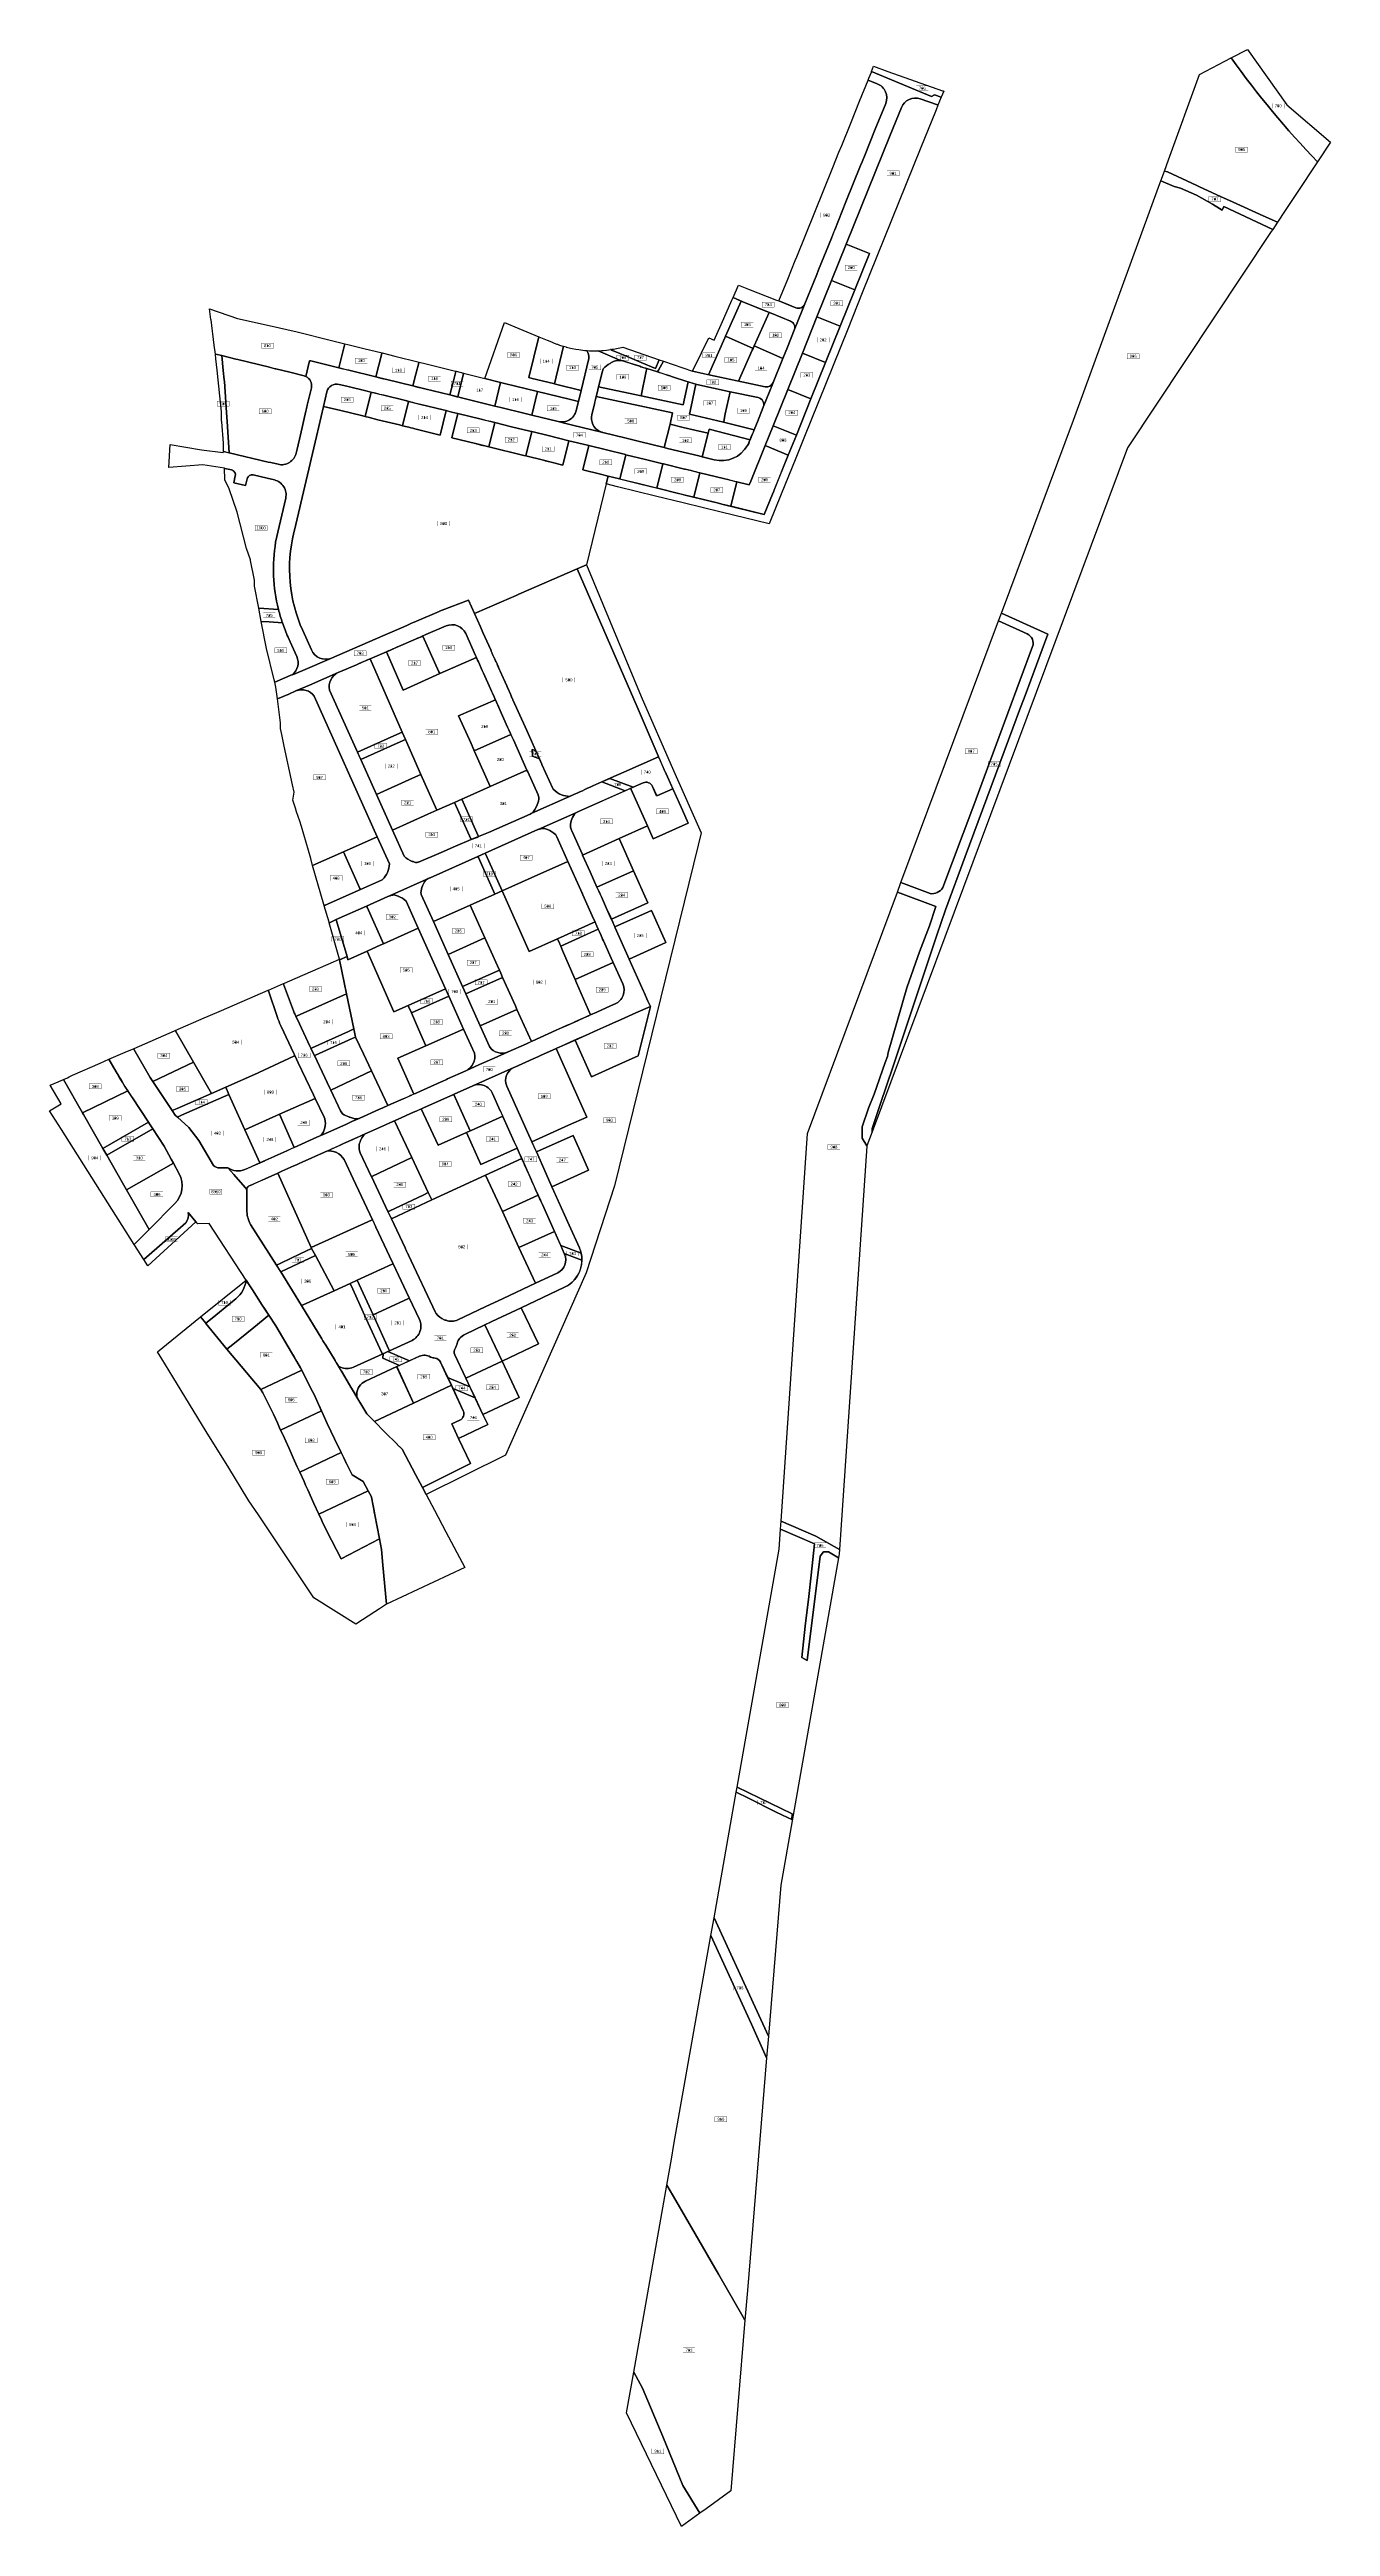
# Model space of a CAD drawing. Header units: millimetres. Extents: x 183940 to 185217, y 654069 to 656537.
import ezdxf
from ezdxf.enums import TextEntityAlignment as Align

# ---------------------------------------------------------------- set-up
doc = ezdxf.new("R2010")
doc.units = ezdxf.units.MM
doc.layers.add('pcell', color=160, linetype='Continuous')
doc.layers.add('scellno', color=160, linetype='Continuous')
doc.styles.add('mvt-nos', font='hebtxt.shx')

# ---------------------------------------------------------------- blocks, each defined once
blk = doc.blocks.new('cellno')
at = {"color": 2}
for points in [[(-0.4, 0), (0.4, 0)], [(0, 0.4), (0, -0.4)]]:
    blk.add_lwpolyline(points, dxfattribs=at)
at = {"layer": 'scellno', "const_width": 0.25}
blk.add_lwpolyline([(6, 2.5), (-6, 2.5), (-6, -2.5), (6, -2.5)], close=True, dxfattribs=at)
at = {"layer": 'scellno', "style": 'mvt-nos'}
blk.add_attdef('CELLNO', text='', height=3, dxfattribs=at).set_placement((0, 0), align=Align.MIDDLE)
at = {"layer": 'scellno', "style": 'mvt-nos', "flags": 1}
for tag, p in [('CODE', (-0.3, -6)), ('AREA', (0.2, -9))]:
    blk.add_attdef(tag, text='', height=2.5, dxfattribs=at).set_placement(p, align=Align.CENTER)

msp = doc.modelspace()

# ---------------------------------------------------------------- linework, layer by layer
at = {"layer": 'pcell'}
for points in [[(184829.1, 656489.5), (184822.5, 656491.9), (184819.6, 656490.3), (184759.6, 656515.1), (184759.6, 656515.1), (184759.6, 656515.1), (184761.7, 656520.5), (184775.8, 656515.1), (184830.4, 656496.1, 0.000771), (184831.6, 656495.7)], [(185172.1, 656376.8), (185164.4, 656365.2), (185150.2, 656371.4), (185120.3, 656384.9), (185116.6, 656386.6), (185114.1, 656387.7), (185107.5, 656390.7), (185086.7, 656400.4), (185084, 656401.6), (185054.6, 656415.1), (185051.6, 656415.8), (185055.7, 656427.2), (185086.8, 656512.3), (185118.3, 656528.7, 0.036111), (185204.3, 656425.2), (185183.2, 656393.5)], [(185118.3, 656528.7), (185134.5, 656537.1), (185173.6, 656481.9), (185217.2, 656444.7), (185204.3, 656425.2, -0.036111)], [(184114.5, 656119.8), (184093.1, 656123.2), (184059.2, 656120.4), (184060.5, 656143.3), (184091.7, 656138.2), (184113.3, 656135.5), (184113.4, 656135.5), (184113.5, 656136.4), (184119.4, 656135.1), (184158.2, 656126), (184160.8, 656125.4), (184168, 656123.7, 0.414214), (184186, 656134.9), (184186.9, 656138.7), (184190.3, 656153.1), (184195.8, 656176.7), (184196.4, 656179.4), (184197.8, 656185.2), (184201.2, 656200, 0.356767), (184195.6, 656211.3), (184199.5, 656227), (184200.5, 656226.8), (184200.6, 656226.8), (184228.6, 656219.9), (184232.7, 656218.9), (184234.5, 656218.5), (184238.5, 656217.5), (184265.6, 656210.9), (184271.4, 656209.4), (184276.4, 656208.2), (184302.5, 656201.8), (184308.3, 656200.4), (184308.4, 656200.3), (184310.2, 656199.9), (184314.2, 656198.9), (184339.4, 656192.8), (184345.2, 656191.3), (184346.3, 656191.1), (184347.1, 656190.9), (184351, 656189.9), (184352.1, 656189.6), (184384, 656181.8), (184390, 656180.3), (184414.5, 656174.3), (184420.9, 656172.8), (184447.2, 656166.3), (184452.4, 656165), (184461.7, 656162.8), (184490.3, 656155.8), (184491.1, 656155.6, 0.013526), (184491.8, 656155.4), (184515.2, 656149.7), (184528.2, 656146.5), (184553, 656140.4), (184556.3, 656139.6), (184587.4, 656132), (184590.9, 656131.1), (184602.8, 656128.2, 0.334453), (184636, 656142.4), (184637.2, 656144.6), (184637.5, 656145.4, 0.006684), (184637.8, 656146.1), (184640.4, 656152.6), (184641.9, 656156.2), (184642.7, 656158.2), (184644.9, 656163.7), (184645.9, 656166.1), (184651.8, 656180.7), (184658.3, 656196.9), (184660.5, 656202.4), (184661.6, 656205.2), (184671.4, 656229.3), (184675.9, 656240.6), (184682.7, 656257.4), (184690.6, 656277.1), (184691, 656278.1), (184692.9, 656282.7), (184693.2, 656283.6), (184705.1, 656312.9), (184706.9, 656317.5), (184719.6, 656349.1), (184723, 656357.4), (184734.2, 656385.3), (184748.8, 656421.4), (184750.3, 656425.1), (184751, 656427), (184752.5, 656430.7), (184763.4, 656457.6), (184773.8, 656483.4, 0.418575), (184765.3, 656503), (184756.2, 656506.6), (184756.2, 656506.6), (184757, 656508.6), (184759.5, 656514.7), (184759.6, 656515.1), (184819.6, 656490.3), (184822.5, 656491.9), (184829.1, 656489.5), (184825.9, 656481.7, -0.000299), (184825.5, 656481.9), (184808.2, 656487.9, 0.400112), (184789.4, 656479.3), (184778.2, 656451.6), (184763.6, 656415.4), (184749.1, 656379.3), (184734.5, 656343.1), (184719.9, 656306.9), (184705.3, 656270.8), (184690.7, 656234.6), (184676.1, 656198.4), (184661.6, 656162.2), (184653.5, 656142.3), (184639.2, 656106.9), (184637.7, 656103.1), (184625.5, 656106.2), (184623.5, 656106.6), (184619.6, 656107.6), (184617.8, 656108), (184617.7, 656108.1), (184612, 656109.5), (184588.6, 656115.2), (184585.6, 656115.9), (184585.5, 656115.9), (184584.8, 656116.1), (184582.7, 656116.6), (184579.8, 656117.4), (184579.7, 656117.4), (184579, 656117.5), (184576.9, 656118.1), (184573.9, 656118.8), (184573.9, 656118.8), (184573.2, 656119), (184552.3, 656124.1), (184551.7, 656124.2), (184534.3, 656128.5), (184514.7, 656133.3), (184514.4, 656133.4), (184495.5, 656138), (184477.8, 656142.3), (184476.5, 656142.7), (184457.9, 656147.2), (184438.6, 656152), (184421, 656156.3), (184419.1, 656156.7), (184400.8, 656161.2), (184384.1, 656165.3), (184380.2, 656166.3), (184378.3, 656166.7), (184376.4, 656167.2), (184370.6, 656168.6), (184347.2, 656174.4), (184341.4, 656175.8), (184338.5, 656176.5), (184335.6, 656177.2), (184332.7, 656177.9), (184310.3, 656183.4), (184304.5, 656184.8), (184302.5, 656185.3), (184300.8, 656185.7), (184298.6, 656186.3), (184295, 656187.2), (184273.4, 656192.5), (184269.5, 656193.4), (184268.6, 656193.6), (184267.6, 656193.9), (184263.7, 656194.8), (184262.8, 656195.1), (184261.7, 656195.3), (184257.9, 656196.3), (184256.9, 656196.5), (184236.5, 656201.5), (184228.8, 656203.4, 0.416545), (184216.7, 656196), (184213.3, 656181.4), (184206.2, 656151.5), (184184.5, 656058), (184183.9, 656055.7, 0.16806), (184192.6, 655958), (184201.3, 655938.7, 0.40578), (184221.2, 655930.5), (184192.7, 655918.2), (184182.5, 655913.8), (184182.3, 655914.2, 0.343711), (184186.7, 655932.1), (184180.1, 655946.7), (184178, 655951.5, -0.023175), (184172.4, 655965.8, -0.0209), (184168.4, 655979.1, -0.102075), (184165.6, 656046.1), (184169, 656061.8), (184175.6, 656090.1, 0.414214), (184164.4, 656108.1), (184157.1, 656109.8), (184143.3, 656113.1, 0.414214), (184137.3, 656109.3), (184135.7, 656102.5), (184123.8, 656105.3), (184125.4, 656112.1, 0.414214), (184121.6, 656118.1), (184114.8, 656119.7), (184114.5, 656119.8)], [(184706.9, 656317.5), (184705.1, 656312.9), (184693.2, 656283.6, -0.414214), (184684.1, 656279.7), (184673.9, 656283.9), (184667.4, 656286.5), (184676.3, 656308.3), (184683.7, 656326.8), (184685.2, 656330.6), (184694.2, 656352.8), (184703.2, 656375.1), (184712.1, 656397.3), (184721, 656419.4), (184727.2, 656434.8), (184729.9, 656441.5), (184738.9, 656463.6), (184747.8, 656485.7), (184756.2, 656506.6), (184756.2, 656506.6), (184765.3, 656503, -0.418575), (184773.8, 656483.4), (184763.4, 656457.6), (184752.5, 656430.7), (184751, 656427), (184750.3, 656425.1), (184748.8, 656421.4), (184734.2, 656385.3), (184723, 656357.4), (184721.9, 656354.7), (184720.7, 656351.8), (184719.6, 656349.1)], [(184825.9, 656481.7), (184824.1, 656477.1), (184823.4, 656475.5), (184808.8, 656439.3), (184794.2, 656403.1), (184779.7, 656366.9), (184765.1, 656330.8), (184750.5, 656294.6), (184735.9, 656258.4), (184721.3, 656222.3), (184706.8, 656186.1), (184692.2, 656149.9), (184684.1, 656129.9), (184669.7, 656094.1), (184657.7, 656064.3), (184609.8, 656076), (184571.9, 656085.3), (184544.4, 656092), (184506.5, 656101.3), (184495.2, 656104.1), (184497.1, 656111.9), (184508.4, 656109.1), (184528.2, 656104.3), (184546.3, 656099.8), (184567.1, 656094.7), (184568, 656094.5), (184573.8, 656093.1), (184605.9, 656085.2), (184611.7, 656083.8), (184652.8, 656073.7), (184660.9, 656093.8), (184662.3, 656097.1), (184676.7, 656132.9), (184684.8, 656152.9), (184699.3, 656189.1), (184713.9, 656225.2), (184728.5, 656261.4), (184743.1, 656297.6), (184757.7, 656333.8), (184734.5, 656343.1), (184749.1, 656379.3), (184763.6, 656415.4), (184778.2, 656451.6), (184789.4, 656479.3, -0.400112), (184808.2, 656487.9), (184825.5, 656481.9, 0.000299)], [(184627, 656302.1), (184637.1, 656298.2), (184665, 656287.4), (184667.4, 656286.5), (184684.1, 656279.7, 0.414214), (184693.2, 656283.6), (184690.6, 656277.1), (184682.7, 656257.4, 0.414214), (184678.8, 656266.5), (184659.5, 656274.3), (184631.5, 656285.6), (184621.6, 656290)], [(184231.6, 656231.8), (184228.6, 656219.9), (184200.6, 656226.8), (184200.5, 656226.8), (184199.5, 656227), (184195.6, 656211.3, 0.047273), (184193.9, 656212), (184179.9, 656215.4), (184165.8, 656218.8), (184165.2, 656219), (184160, 656220.3), (184159.4, 656220.4), (184127.9, 656228.1), (184125.9, 656228.6), (184111.8, 656232.1), (184105.5, 656233.6), (184104.3, 656242.6), (184101.2, 656267.6), (184101.1, 656268.2), (184099.8, 656278.7), (184127.5, 656269.2), (184159.1, 656262.2), (184186.9, 656255.8), (184221.2, 656247.1), (184234.5, 656243.8), (184234.5, 656243.7)], [(184642.6, 656241.7), (184657.5, 656275.1), (184659.5, 656274.3), (184678.8, 656266.5, -0.414214), (184682.7, 656257.4), (184675.9, 656240.6), (184671.4, 656229.3)], [(184421.4, 656209.4), (184418, 656210.2), (184427.9, 656250.9), (184431.3, 656249.5), (184436.2, 656247.5), (184440.5, 656245.7), (184441.8, 656245.1), (184443.2, 656244.6), (184445.9, 656243.6, 0.006719), (184448.7, 656242.6), (184451.9, 656241.6), (184452.5, 656241.4), (184452.7, 656241.4), (184443.7, 656203.9), (184442.7, 656204.1)], [(184113.3, 656217.3), (184111.8, 656232.1), (184125.9, 656228.6), (184127.9, 656228.1), (184159.4, 656220.4), (184165.2, 656219), (184165.8, 656218.8), (184179.9, 656215.4), (184193.9, 656212, -0.047273), (184195.6, 656211.3, -0.356767), (184201.2, 656200), (184197.8, 656185.2), (184197.1, 656182.5), (184196.4, 656179.4), (184195.8, 656176.7), (184190.3, 656153.1), (184186.9, 656138.7), (184186, 656134.9, -0.414214), (184168, 656123.7), (184160.8, 656125.4), (184158.2, 656126), (184119.4, 656135.1), (184117.3, 656166.4), (184116.6, 656175.3), (184114.5, 656206.1), (184114.3, 656207.8)], [(184467.8, 656238, 0.018249), (184475.8, 656237.1, -0.169721), (184478, 656229.2), (184470.2, 656197.4), (184445.9, 656203.3), (184443.7, 656203.9), (184452.7, 656241.4), (184455.1, 656240.7), (184455.3, 656240.6, 0.013439), (184461.1, 656239.2), (184464.9, 656238.5)], [(184487.1, 656236.9), (184508.8, 656227.6, -0.030286), (184510.5, 656227.2), (184511.7, 656226.8, 0.208787), (184500.6, 656225.2, -0.027645), (184499.1, 656224.3, 0.100064), (184492.1, 656218.8, 0.040677), (184491.4, 656216.5), (184487.6, 656200.9), (184486.1, 656195.1), (184485.8, 656193.6), (184484.4, 656188.2), (184484.3, 656187.8), (184483, 656182.4), (184480.8, 656173.5, 0.361531), (184489.3, 656156.3), (184490.3, 656155.8), (184461.7, 656162.8), (184452.4, 656165), (184447.2, 656166.3, 0.414214), (184465.3, 656177.3), (184467.5, 656186.2), (184468.9, 656192), (184470.2, 656197.4), (184478, 656229.2, 0.169721), (184475.8, 656237.1, 0.025592)], [(184548.1, 656227.9), (184552.3, 656226.5), (184547.4, 656217.7), (184546.3, 656215.8), (184540, 656217.8), (184535.7, 656219.1), (184534.3, 656219.6), (184533.8, 656219.7), (184530, 656221), (184529.8, 656221), (184528.6, 656221.4), (184524.3, 656222.8), (184522.9, 656223.2), (184510.5, 656227.2, 0.030286), (184508.8, 656227.6), (184487.1, 656236.9, 0.011142), (184492.1, 656237.1), (184495.6, 656237.4), (184499.3, 656238.1, 0.000015), (184499.3, 656238.1), (184499.7, 656238), (184501.3, 656237.3), (184515.9, 656231.1), (184530, 656225.2), (184544.2, 656219.2)], [(184487.6, 656200.9), (184491.4, 656216.5, -0.040677), (184492.1, 656218.8, -0.100064), (184499.1, 656224.3, 0.027645), (184500.6, 656225.2, -0.208787), (184511.7, 656226.8), (184522.9, 656223.2), (184528.6, 656221.4), (184529.8, 656221), (184535.7, 656219.1), (184535.1, 656216.4), (184529.9, 656191.9), (184523.8, 656193.2)], [(184526.1, 656235.6), (184548.1, 656227.9), (184544.2, 656219.2), (184530, 656225.2), (184515.9, 656231.1), (184501.3, 656237.3), (184499.7, 656238), (184499.3, 656238.1, 0.029474), (184511.8, 656240.5)], [(184547.4, 656217.7), (184552.3, 656226.5), (184581.3, 656216.4), (184599.2, 656212.6), (184630.3, 656205.9), (184653.7, 656201, 0.364426), (184661.6, 656205.2), (184661.3, 656204.4), (184658.3, 656196.9), (184651.8, 656180.7, 0.465818), (184646.7, 656190.2), (184618.7, 656196.1), (184585.4, 656203.2), (184578.8, 656205.4), (184573.6, 656207), (184563.3, 656210.3), (184562.2, 656210.7), (184557.5, 656212.2), (184557.2, 656212.3), (184556.4, 656212.5), (184551.8, 656214), (184551, 656214.3), (184546.3, 656215.8)], [(184640.8, 656237.6), (184641.6, 656239.3), (184642.3, 656241), (184642.6, 656241.7), (184671.4, 656229.3), (184661.6, 656205.2, -0.364426), (184653.7, 656201), (184630.3, 656205.9), (184627, 656206.6)], [(184254.8, 656171.3), (184251.2, 656172.2), (184230.5, 656177.2), (184213.3, 656181.4), (184216.7, 656196, -0.416545), (184228.8, 656203.4), (184236.5, 656201.5), (184256.9, 656196.5), (184260.8, 656195.6)], [(184254.8, 656171.3), (184255.8, 656171), (184257.7, 656170.6), (184267.4, 656168.2), (184289.1, 656162.9), (184292.2, 656162.1), (184296.6, 656161), (184298.5, 656160.6), (184300.5, 656160.1), (184302.4, 656159.6), (184304.3, 656159.1), (184329.6, 656152.9), (184335.6, 656177.2), (184341.4, 656175.8), (184347.2, 656174.4), (184341.3, 656150.1), (184364.8, 656144.3), (184370.6, 656142.9), (184372.3, 656142.5), (184374.3, 656142), (184378.2, 656141), (184413.1, 656132.5), (184415.1, 656132), (184432.7, 656127.7), (184434.4, 656127.3), (184440.2, 656125.8), (184452, 656122.9), (184457.9, 656147.2), (184476.5, 656142.7), (184477.8, 656142.3), (184471.9, 656118.1), (184489.4, 656113.8), (184497.1, 656111.9), (184495.2, 656104.1), (184475.5, 656023.5), (184466.3, 656019.5), (184408, 655994.2), (184406.1, 655993.4), (184402.4, 655991.8), (184400.6, 655991), (184363.7, 655974.9), (184357.8, 655988.3), (184331.6, 655978.3), (184329.1, 655977.3), (184328.6, 655977.1), (184306, 655967.3), (184300.5, 655964.9), (184296.5, 655963.2), (184291, 655960.8), (184272.6, 655952.8), (184221.2, 655930.5, -0.40578), (184201.3, 655938.7), (184192.6, 655958, -0.16806), (184183.9, 656055.7), (184184.5, 656058), (184206.2, 656151.5), (184213.3, 656181.4), (184230.5, 656177.2), (184251.2, 656172.2)], [(184420.9, 656172.8), (184426.7, 656196.2), (184458.1, 656188.5), (184467.5, 656186.2), (184465.3, 656177.3, -0.414214), (184447.2, 656166.3)], [(184553, 656140.4), (184528.2, 656146.5), (184515.2, 656149.7), (184491.8, 656155.4, -0.013526), (184491.1, 656155.6), (184490.3, 656155.8), (184489.3, 656156.3, -0.361531), (184480.8, 656173.5), (184483, 656182.4), (184485.2, 656191.2), (184561.2, 656175), (184558.8, 656163.7)], [(184612.2, 656165.6), (184612.4, 656166.5), (184613.9, 656173.9), (184618.7, 656196.1), (184646.7, 656190.2, -0.465818), (184651.8, 656180.7), (184645.9, 656166.1), (184642.7, 656158.2)], [(184597.7, 656158.6), (184638.6, 656148), (184637.8, 656146.1), (184637.2, 656144.6), (184636, 656142.4, -0.334453), (184602.8, 656128.2), (184590.9, 656131.1), (184596.7, 656154.6)], [(184115.1, 656108.3), (184114.5, 656119.8), (184114.8, 656119.7), (184121.6, 656118.1, -0.414214), (184125.4, 656112.1), (184123.8, 656105.3), (184135.7, 656102.5), (184137.3, 656109.3, -0.414214), (184143.3, 656113.1), (184157.1, 656109.8), (184164.4, 656108.1, -0.414214), (184175.6, 656090.1), (184169, 656061.8), (184165.6, 656046.1, 0.102075), (184168.4, 655979.1), (184148.7, 655980.5), (184144.5, 656002.3), (184144.5, 656008.1), (184140.7, 656027.9), (184140.4, 656028.4), (184136.7, 656039.7), (184127.1, 656075.9), (184119.3, 656099.2)], [(184425.5, 655438.4), (184420.9, 655448.6), (184457.5, 655465), (184475.8, 655473.2), (184461.6, 655504.9), (184445.2, 655541.4), (184454.3, 655545.5), (184464.2, 655549.9), (184480.6, 655513.4), (184490.8, 655518), (184501.9, 655523), (184527.1, 655534.3), (184539.2, 655583.5), (184536.8, 655588.8), (184533, 655597.3), (184532.4, 655598.7), (184520.5, 655625.3), (184518.1, 655630.6), (184554.6, 655647), (184540.3, 655678.9), (184503.8, 655662.6), (184500.3, 655670.4), (184536.8, 655686.8), (184522.4, 655718.7), (184508.1, 655750.7), (184536.4, 655763.3), (184542.1, 655750.5), (184576.8, 655766.1), (184571.1, 655778.9), (184554.8, 655815.1), (184553.7, 655817.8), (184548.2, 655830.5), (184547.4, 655832.3), (184547, 655833.1), (184525.9, 655881.9), (184466.3, 656019.5), (184475.5, 656023.5), (184530.1, 655892.4), (184562.1, 655818.4), (184589.8, 655756.6), (184586.7, 655744), (184503.5, 655404.6), (184475.2, 655318), (184399.8, 655147.5), (184394.7, 655136.1), (184315.6, 655096.9), (184311.9, 655104), (184359.9, 655127.8), (184348, 655152.9), (184348.7, 655153.2), (184362.5, 655159.7), (184377, 655166.6), (184372.2, 655176.6), (184408.4, 655193.7), (184391.3, 655229.9), (184427.5, 655247), (184410.4, 655283.1), (184453.7, 655303.6, 0.40738), (184468.4, 655342.9), (184458.3, 655365.4), (184444.7, 655395.6), (184441.1, 655403.7), (184477.6, 655420.1), (184471.8, 655433.1), (184462.1, 655454.8)], [(184547, 655833.1), (184547.4, 655832.3), (184512.6, 655816.8), (184499.7, 655811.1), (184481.9, 655803.2, -0.004741), (184460.8, 655793.7), (184460.4, 655793.6), (184458.7, 655792.8, -0.09349), (184450.7, 655794.4, -0.093569), (184442.3, 655799.8), (184441.9, 655800.6), (184431.1, 655824.7), (184430.9, 655825.2), (184430.7, 655825.5), (184415.9, 655858.5), (184414.4, 655862), (184402.2, 655889.1), (184402.1, 655889.4), (184401.6, 655890.4), (184400.9, 655892.1), (184400.5, 655893), (184399.4, 655895.5), (184399.2, 655895.9), (184398.8, 655896.8), (184398.4, 655897.6), (184398, 655898.5), (184396.9, 655901), (184396.7, 655901.4), (184396, 655903.1), (184394.4, 655906.5), (184387.8, 655921.3), (184386.9, 655923.4), (184386.7, 655923.8), (184386.6, 655924.1), (184386.4, 655924.3), (184386.3, 655924.7), (184385.3, 655926.8), (184384.9, 655927.8), (184384.4, 655928.9), (184384.2, 655929.2), (184384.1, 655929.5), (184384, 655929.8), (184383.8, 655930.1), (184382.9, 655932.1), (184382.9, 655932.3), (184382.8, 655932.3), (184381.9, 655934.3), (184381.6, 655935), (184381.5, 655935.2), (184381.4, 655935.6), (184380.5, 655937.6), (184380.4, 655937.8), (184380, 655938.7), (184372.2, 655956.1), (184369.7, 655961.6), (184363.7, 655974.9), (184400.6, 655991), (184402.4, 655991.8), (184406.1, 655993.4), (184408, 655994.2), (184466.3, 656019.5), (184525.9, 655881.9)], [(184148.7, 655980.4), (184148.7, 655980.5), (184168.4, 655979.1, 0.0209), (184172.4, 655965.8), (184159.3, 655966.7), (184151.2, 655967.2)], [(184164.7, 655906.6), (184182.3, 655914.2), (184182.5, 655913.8), (184192.7, 655918.2), (184221.2, 655930.5), (184272.6, 655952.8), (184291, 655960.8), (184296.5, 655963.2), (184300.5, 655964.9), (184302, 655965.6), (184306, 655967.3), (184328.6, 655977.1), (184329.1, 655977.3), (184331.6, 655978.3), (184357.8, 655988.3), (184363.7, 655974.9), (184369.7, 655961.6), (184372.2, 655956.1), (184380, 655938.7), (184380.4, 655937.8), (184380.5, 655937.6), (184381.9, 655934.3), (184382.8, 655932.3), (184382.9, 655932.3), (184383.8, 655930.1), (184384, 655929.8), (184384.1, 655929.5), (184384.2, 655929.2), (184384.4, 655928.9), (184385.3, 655926.8), (184385.4, 655926.7), (184386.1, 655925.1), (184386.3, 655924.7), (184386.6, 655924.1), (184386.7, 655923.8), (184387.8, 655921.4), (184387.8, 655921.3), (184388.9, 655918.8), (184394.4, 655906.5), (184396, 655903.1), (184396.3, 655902.3), (184396.7, 655901.4), (184396.9, 655901), (184398, 655898.5), (184398.4, 655897.6), (184398.8, 655896.8), (184399.2, 655895.9), (184399.4, 655895.5), (184400.5, 655893), (184400.9, 655892.1), (184402.1, 655889.4), (184402.2, 655889.1), (184414.4, 655862), (184415.9, 655858.5), (184425.1, 655838.1), (184421.5, 655839.4), (184421.8, 655832.8), (184428.6, 655830.2), (184430.7, 655825.5), (184430.9, 655825.2), (184431.1, 655824.7), (184441.9, 655800.6), (184442.3, 655799.8, 0.093569), (184450.7, 655794.4, 0.09349), (184458.7, 655792.8), (184421, 655776, 0.091778), (184426.4, 655784.2, 0.089977), (184428, 655791.9, 0.041834), (184427.3, 655794.1), (184427.2, 655794.4), (184416.9, 655817.3), (184416.1, 655819), (184402.6, 655849.2), (184400.5, 655853.8), (184400.2, 655854.6), (184399.8, 655855.5), (184398.2, 655859), (184396.9, 655861.9), (184388.2, 655881.2), (184387.1, 655883.6), (184384.2, 655890.3), (184383.4, 655892), (184381.8, 655895.5), (184381.4, 655896.4), (184379.8, 655900.1), (184372.8, 655915.6), (184371.6, 655918.3), (184367.8, 655926.8), (184367, 655928.5), (184365.4, 655932), (184365, 655933.1), (184355.1, 655955, 0.410591), (184335.5, 655962.6), (184315.5, 655954), (184310.5, 655951.8), (184310, 655951.6), (184307, 655950.3), (184305, 655949.4), (184288, 655942), (184287.1, 655941.7), (184283, 655939.9), (184282.5, 655939.7), (184282.1, 655939.5), (184281.6, 655939.3), (184277.5, 655937.5), (184277, 655937.3), (184276.5, 655937.1), (184276.1, 655936.9), (184260, 655929.9), (184257.3, 655928.8), (184257.3, 655928.8), (184254.5, 655927.5), (184251.8, 655926.4), (184249, 655925.2), (184246.3, 655924), (184246.3, 655924), (184228, 655916.1), (184199.4, 655903.7), (184185.8, 655897.8), (184178.6, 655894.6), (184167.4, 655889.9), (184165.9, 655901.6)], [(184182.3, 655914.2), (184164.7, 655906.6), (184164.1, 655908.8), (184156.4, 655940.3), (184151.3, 655967), (184151.2, 655967.2), (184159.3, 655966.7), (184172.4, 655965.8, 0.023175), (184178, 655951.5), (184180.1, 655946.7), (184186.7, 655932.1, -0.343711)], [(184365.4, 655932), (184365.9, 655931.1), (184329.2, 655915.1), (184328.4, 655916.8), (184312.3, 655952.6), (184312.5, 655952.7), (184315.5, 655954), (184335.5, 655962.6, -0.410591), (184355.1, 655955), (184365, 655933.1)], [(184886.3, 655967.6), (184889.2, 655975.2), (184935.3, 655954.3), (184912.7, 655893.2), (184911.2, 655889), (184908.3, 655881.5), (184900.6, 655860.6), (184853.1, 655732.9), (184833.3, 655679.7), (184824.8, 655654.3), (184781.1, 655523.8), (184768.4, 655485.8), (184760.3, 655461.7), (184760.3, 655458.6), (184755.1, 655444.5), (184750.3, 655452.1), (184750.3, 655463.3), (184756.6, 655482.1), (184762.4, 655496.1), (184773.4, 655527.7), (184775.5, 655533.5), (184776.3, 655537.4), (184794.9, 655601.8), (184795.3, 655602.9), (184807.4, 655637.7), (184817.4, 655663.8), (184823.8, 655683.1), (184785.4, 655697.4), (184789, 655706.8), (184818, 655695.9, 0.29283), (184830.8, 655701.8), (184860.5, 655781.5), (184895.5, 655875.8), (184920.2, 655942, 0.397573), (184914.8, 655954.6)], [(184789, 655706.8), (184886.3, 655967.6), (184914.8, 655954.6, -0.397573), (184920.2, 655942), (184895.5, 655875.8), (184860.5, 655781.5), (184830.8, 655701.8, -0.29283), (184818, 655695.9)], [(184228, 655916.1), (184246.3, 655924), (184246.3, 655924), (184251.8, 655926.4), (184251.8, 655926.4), (184260, 655929.9), (184291.8, 655856.6), (184283.6, 655853), (184247.2, 655836.8), (184219.4, 655898.7, -0.365358)], [(184185.8, 655897.8), (184199.4, 655903.7), (184228, 655916.1, 0.365358), (184219.4, 655898.7), (184247.2, 655836.8), (184249.7, 655831.3), (184250.5, 655829.5), (184266, 655794.8), (184282, 655759.2), (184293.7, 655733.1, 0.088843), (184301.8, 655728, 0.019263), (184303.3, 655727.5, 0.019263), (184305, 655727, 0.158931), (184308.1, 655727.3), (184330.7, 655736.9), (184344.9, 655743.2), (184360.6, 655749.7), (184366.1, 655751.9), (184368, 655752.7), (184377.8, 655756.8), (184419.2, 655775.2), (184420.2, 655775.6), (184421, 655776), (184458.7, 655792.8), (184460.4, 655793.6), (184460.8, 655793.7, 0.004741), (184481.9, 655803.2), (184490.8, 655807.1), (184514.2, 655798.4), (184467.6, 655777.6), (184464.8, 655776.4), (184427.4, 655759.7), (184427.1, 655759.6), (184374.6, 655736.2), (184367.3, 655732.9), (184319.7, 655711.7), (184319.2, 655711.5), (184318.6, 655711.3), (184278.4, 655693.3), (184277.6, 655693), (184256.2, 655683.4), (184226.1, 655670), (184225.9, 655669.9), (184219.8, 655667.2), (184218.9, 655666.8), (184218.8, 655667.3), (184214, 655683.8), (184214.9, 655684.2), (184250.1, 655699.9), (184271.2, 655709.3, 0.019666), (184272.2, 655709.8, 0.081411), (184277.1, 655717, 0.099043), (184279.1, 655725.4), (184266.9, 655752.5), (184204.1, 655892.5, 0.358081)], [(184168.4, 655881.9), (184167.4, 655889.9), (184178.6, 655894.6), (184185.8, 655897.8, -0.358081), (184204.1, 655892.5), (184266.9, 655752.5), (184233.4, 655737.6), (184202.5, 655723.8), (184200.6, 655730.8), (184191.3, 655762.9), (184189.7, 655768), (184186.5, 655777.5), (184185.4, 655780.9), (184182.9, 655788.9), (184184, 655796.9), (184182.4, 655804.4), (184174.2, 655842.7), (184172.8, 655849.3), (184171.7, 655854.4), (184170.4, 655860.5), (184170.5, 655866)], [(184522.2, 655801.9), (184498.7, 655810.6), (184499.7, 655811.1), (184512.6, 655816.8), (184547.4, 655832.3), (184554.4, 655816.3), (184554.8, 655815.1), (184561.5, 655800.3), (184545.6, 655793.2), (184545.5, 655793.2), (184545.4, 655793.3), (184541.2, 655802.7, 0.414214), (184532, 655806.3)], [(184421, 655776), (184420.2, 655775.6), (184419.2, 655775.2), (184377.8, 655756.8), (184368, 655752.7), (184367.6, 655753.6), (184351.2, 655790.1), (184356.4, 655792.4), (184379.6, 655802.7), (184416.1, 655819), (184416.4, 655818.3), (184416.9, 655817.3), (184427.2, 655794.4), (184427.3, 655794.1, -0.041834), (184428, 655791.9, -0.089977), (184426.4, 655784.2, -0.091778)], [(184561.5, 655800.3), (184571.1, 655778.9), (184576.8, 655766.1), (184542.1, 655750.5), (184536.4, 655763.3), (184520.2, 655799.7), (184519.7, 655800.8), (184532, 655806.3, -0.414214), (184541.2, 655802.7), (184545.5, 655793.2)], [(184360.6, 655749.7), (184344.9, 655743.2), (184330.7, 655736.9), (184308.1, 655727.3, -0.158932), (184305, 655727, -0.038541), (184301.8, 655728, -0.088843), (184293.7, 655733.1), (184282, 655759.2), (184317.4, 655775), (184326.4, 655779), (184343.9, 655786.8), (184360.3, 655750.3)], [(184460.8, 655758.4), (184460.5, 655759.1, -0.076507), (184459.4, 655763.2, -0.07849), (184460.9, 655769.9, -0.069831), (184464.8, 655776.4), (184467.6, 655777.6), (184519.7, 655800.8), (184520.2, 655799.7), (184536.4, 655763.3), (184508.1, 655750.7), (184471.6, 655734.3), (184471.4, 655734.8)], [(184460.5, 655759.1), (184460.8, 655758.4), (184471.4, 655734.8), (184471.6, 655734.3), (184479.1, 655717.5), (184485.9, 655702.4), (184487.9, 655698), (184488.4, 655696.9), (184490.2, 655692.9), (184490.3, 655692.5), (184495.5, 655681), (184497.8, 655675.9), (184498, 655675.6), (184501.7, 655667.3), (184502, 655666.4), (184504.1, 655661.8), (184518.1, 655630.6), (184520.5, 655625.3), (184532.4, 655598.7), (184533, 655597.3), (184536.8, 655588.8), (184539.2, 655583.5), (184524.6, 655577), (184506.4, 655568.8), (184505.3, 655568.4), (184498.1, 655565.1), (184486.2, 655559.8), (184486, 655559.7), (184474.4, 655554.5), (184469.7, 655552.4), (184468.9, 655552.1), (184466, 655550.8), (184459.8, 655548), (184458.7, 655547.5), (184450.7, 655543.9), (184448.8, 655543.1), (184445.2, 655541.4), (184429.6, 655534.5), (184426.9, 655533.2), (184422.3, 655531.2), (184404.1, 655523), (184403.1, 655522.6), (184362.1, 655504.2), (184343.5, 655495.9), (184339.4, 655494), (184312.9, 655482.3), (184311.1, 655481.4), (184308.7, 655480.4), (184307.4, 655479.8), (184306.1, 655479.2), (184305.6, 655479), (184303.2, 655477.9), (184287.6, 655471), (184279.5, 655467.4), (184275, 655465.4), (184257.2, 655457.4), (184251.7, 655455), (184248.7, 655453.6), (184247.5, 655453.1), (184241, 655450.1), (184233.2, 655446.7), (184230, 655445.2), (184223.6, 655442.3), (184222.3, 655441.7), (184219.8, 655440.6), (184214.3, 655438.2), (184191.9, 655428.1), (184189.2, 655426.9), (184186.5, 655425.7), (184183.8, 655424.5), (184171.8, 655419.1), (184167.8, 655417.3), (184155.1, 655411.6), (184147.3, 655408.1), (184145, 655407.1), (184138.5, 655404.2, 0.209961), (184136.8, 655401), (184135.3, 655402.8), (184123.9, 655415.8), (184117.9, 655422.6, 0.236967), (184134.9, 655420.8), (184140.2, 655423.1), (184142, 655423.9), (184142.2, 655424.1), (184143.1, 655424.5), (184154.9, 655429.7), (184155.2, 655429.9), (184164.9, 655434.2), (184176.7, 655439.5), (184178.7, 655440.4), (184182.2, 655442), (184184.2, 655442.9), (184206.7, 655453), (184215.2, 655456.8), (184216.1, 655457.2), (184220.7, 655459.2), (184236.2, 655466.2), (184241.7, 655468.6), (184249.6, 655472.2), (184268.5, 655480.7), (184272.5, 655482.5), (184273.1, 655482.7), (184280.6, 655486), (184292.9, 655491.3), (184298, 655493.6), (184300.1, 655494.5), (184300.5, 655494.7), (184301, 655495), (184301.5, 655495.2), (184304.7, 655496.6), (184305.1, 655496.8), (184306.5, 655497.4), (184330.7, 655508.2), (184331.6, 655508.7), (184336.1, 655510.7), (184337, 655511.1), (184337, 655511.1), (184355.3, 655519.3), (184369, 655525.4), (184383.6, 655532), (184397.3, 655538.1), (184415.6, 655546.3), (184421, 655548.8), (184421.4, 655548.9), (184445.4, 655559.7), (184451.9, 655562.6), (184453, 655563.1), (184457.6, 655565.1), (184466.7, 655569.2), (184467.6, 655569.6), (184468.5, 655570.1), (184475.8, 655573.3), (184477.7, 655574.1), (184478.6, 655574.6), (184479.5, 655575), (184485.9, 655577.8), (184499.6, 655584), (184504.1, 655586, 0.414214), (184511.7, 655605.8), (184503.5, 655624.1), (184502.5, 655626.4), (184502.3, 655626.6), (184502.2, 655627), (184502.1, 655627.3), (184501.9, 655627.6), (184501.8, 655627.9), (184501.7, 655628.2), (184501.5, 655628.6), (184492.5, 655648.7), (184491.6, 655650.5), (184490, 655654.2), (184488.4, 655657.8), (184486.9, 655661.1), (184486.7, 655661.5), (184486.6, 655661.7), (184485, 655665.2), (184484.7, 655666.1), (184484.4, 655666.6), (184482.6, 655670.7), (184471.8, 655694.8), (184469.8, 655699.3), (184457, 655727.7), (184446, 655752.4), (184445.9, 655752.6, 0.039777), (184444.8, 655754.6, 0.090206), (184436.7, 655759.7, 0.046171), (184432.8, 655760.9, 0.099453), (184427.4, 655759.7), (184464.8, 655776.4, 0.069831), (184460.9, 655769.9, 0.07849), (184459.4, 655763.2, 0.076507)], [(184374.6, 655736.2), (184427.1, 655759.6), (184427.4, 655759.7, -0.099453), (184432.8, 655760.9, -0.046171), (184436.7, 655759.7, -0.090206), (184444.8, 655754.6, -0.039777), (184445.9, 655752.6), (184446, 655752.4), (184457, 655727.7), (184420.4, 655711.5), (184391.5, 655698.5), (184375.1, 655735)], [(184266.9, 655752.5), (184279.1, 655725.4, -0.099043), (184277.1, 655717, -0.081411), (184272.2, 655709.8, -0.019666), (184271.2, 655709.3), (184250.1, 655699.9), (184249.6, 655701), (184233.4, 655737.6)], [(184319.7, 655711.7), (184367.3, 655732.9), (184367.8, 655731.8), (184384.2, 655695.3), (184359.7, 655684.4), (184322.9, 655668), (184310.7, 655695.1, -0.031217), (184310.4, 655696.8, -0.078793), (184312, 655703.5, -0.057389), (184315, 655708.9, -0.076986), (184318.6, 655711.3), (184319.2, 655711.5)], [(184278.4, 655693.3), (184318.6, 655711.3, 0.076986), (184315, 655708.9, 0.057389), (184312, 655703.5, 0.078793), (184310.4, 655696.8, 0.031217), (184310.7, 655695.1), (184322.9, 655668), (184337.6, 655635.2), (184351.9, 655603.3), (184355.2, 655596), (184369.5, 655564), (184378.8, 655543.4, 0.364488), (184397.3, 655538.1), (184383.6, 655532), (184369, 655525.4), (184355.3, 655519.3, 0.364612), (184363.7, 655536.7), (184352.8, 655560.9), (184338.2, 655593.6), (184334.9, 655600.9), (184307.8, 655661.3), (184295.7, 655688.4, 0.087831), (184287.7, 655693.4, 0.046064), (184283.8, 655694.5, 0.1004)], [(184256.2, 655683.4), (184277.6, 655693), (184278.4, 655693.3, -0.1004), (184283.8, 655694.5, -0.046064), (184287.7, 655693.4, -0.087831), (184295.7, 655688.4), (184307.8, 655661.3), (184273, 655645.8), (184256.7, 655682.3)], [(184223.4, 655627.9), (184229.2, 655630.4), (184229.4, 655629.9), (184236.4, 655596.1), (184187, 655573.9), (184185.9, 655573.4), (184185.8, 655573.6), (184185.1, 655575, -0.0222), (184183.4, 655579.1), (184173.6, 655605.7), (184173.4, 655606.2), (184174.5, 655606.7), (184179.8, 655609)], [(184464.1, 655610.4), (184502.1, 655627.3), (184502.2, 655627), (184502.3, 655626.6), (184502.5, 655626.4), (184503.5, 655624.1), (184511.7, 655605.8, -0.414214), (184504.1, 655586), (184499.6, 655584), (184485.9, 655577.8), (184479.5, 655575), (184479.4, 655574.9), (184465.6, 655607.1)], [(184111.6, 655579.4), (184158.3, 655599.6), (184158.4, 655599.1), (184167.4, 655572.4, 0.02945), (184169.6, 655566.9), (184171.2, 655563.5), (184183.9, 655536.6), (184184.8, 655534.6), (184183.7, 655534), (184148.9, 655517.7), (184147.5, 655517), (184115.8, 655503.1), (184101.6, 655496.8), (184083.7, 655527.9), (184065.7, 655559), (184065.5, 655559.4), (184094.4, 655571.9), (184098.4, 655573.7)], [(184158.4, 655599.7), (184173.4, 655606.2), (184173.6, 655605.7), (184183.4, 655579.1, 0.0222), (184185.1, 655575), (184185.8, 655573.6), (184185.9, 655573.4), (184187.3, 655570.3), (184199.8, 655543.8), (184202.4, 655538.4), (184204.2, 655534.5), (184219.7, 655501.8), (184220.5, 655500), (184230.2, 655479.5), (184230.8, 655478.5, 0.03417), (184232.3, 655476.5, 0.066588), (184238.6, 655473.3, -0.010904), (184239.5, 655473, 0.095209), (184247.6, 655471.3), (184241.7, 655468.6), (184236.2, 655466.2), (184220.7, 655459.2), (184210.6, 655454.7, 0.258012), (184214.5, 655471.3), (184213.9, 655472.9), (184205, 655491.8), (184203.4, 655495.3), (184188.2, 655527.3), (184184.8, 655534.6), (184183.9, 655536.6), (184171.2, 655563.5), (184169.6, 655566.9, -0.02945), (184167.4, 655572.4), (184158.4, 655599.1), (184158.3, 655599.6)], [(184352.8, 655560.9), (184363.7, 655536.7, -0.364612), (184355.3, 655519.3), (184337, 655511.1), (184336.1, 655510.7), (184331.6, 655508.7), (184331.6, 655508.7), (184330.7, 655508.2), (184306.5, 655497.4), (184305.6, 655497), (184304.7, 655496.6), (184303.5, 655496.1), (184287.5, 655531.7), (184315.4, 655544.2)], [(184406.2, 655580.5), (184420.6, 655548.5), (184415.6, 655546.3), (184397.3, 655538.1, -0.364488), (184378.8, 655543.4), (184369.5, 655564)], [(184315.6, 655096.9), (184323.9, 655081.4), (184335.3, 655059.9), (184354.3, 655024.2), (184276.1, 654987.7), (184272.5, 655026.5), (184271, 655042.2), (184269, 655052.8), (184264.5, 655076.6), (184263.9, 655079.8), (184263.4, 655082.5), (184262.8, 655085.7), (184261.1, 655094.5), (184261.1, 655094.8), (184257.9, 655100.7), (184253, 655109.8), (184241.8, 655116.5), (184237.9, 655124.6), (184236.2, 655128.1), (184235.3, 655130), (184233.6, 655133.5), (184232.7, 655135.4), (184231, 655138.9), (184224.4, 655152.5), (184217, 655167.9), (184212.9, 655176.8), (184210.4, 655182.3), (184208, 655187.7), (184203.9, 655196.7), (184202.5, 655199.5), (184190.5, 655223.4), (184186.8, 655229.6), (184184.5, 655233.5), (184181.4, 655238.6), (184165.8, 655265), (184163.2, 655269.1), (184161.5, 655271.6), (184152.3, 655285.8), (184142.4, 655301), (184139.1, 655306), (184136.2, 655310.5), (184136.1, 655310.7), (184136.1, 655310.7), (184099.4, 655367), (184088.1, 655366.7), (184087.5, 655367.5), (184086.1, 655369), (184086.1, 655368.9), (184078.3, 655377.9, -0.246548), (184076.1, 655367.9), (184034.1, 655331.2), (184024.6, 655346.2), (184039.4, 655361.2), (184065.2, 655387, 0.331738), (184069.4, 655416.6), (184063.7, 655427.3), (184061.5, 655431.3), (184054.5, 655444.1), (184043.1, 655461.4), (184039.8, 655466.4), (184038.7, 655468), (184022.8, 655492.2, -0.014073), (184007.6, 655516.6), (183999.6, 655530.3), (183999.4, 655530.7), (184017.9, 655538.7), (184023.9, 655541.3), (184024.2, 655540.9), (184040.5, 655512.6), (184043.3, 655508.5), (184062.6, 655479.7), (184065.6, 655475.2), (184067.8, 655473.2), (184079.1, 655462.6), (184088.9, 655449.9), (184103.5, 655424.9, 0.198065), (184109.7, 655422.5), (184117.9, 655422.6), (184123.9, 655415.8), (184135.3, 655402.8), (184136.8, 655401), (184136.9, 655378.9, 0.10101), (184140.7, 655366), (184166.4, 655325.6), (184167.5, 655323.8), (184169.6, 655320.5), (184170.7, 655318.8), (184182.5, 655300.1), (184191.5, 655285.3), (184211.6, 655252.2), (184212.7, 655250.2, 0.026284), (184215.7, 655245.9), (184224.9, 655230.5), (184226, 655228.5), (184227.9, 655225.4), (184228.2, 655225), (184229.1, 655223.4), (184231, 655220.2), (184231.2, 655219.8), (184232.2, 655218.2), (184240.7, 655204), (184243.6, 655199.2), (184243.8, 655198.8), (184246.9, 655193.7), (184249.6, 655189.1), (184256.5, 655177.4), (184264.2, 655169.7), (184274.6, 655159.2), (184286.7, 655147), (184287.1, 655146.6), (184291.6, 655142.1), (184305, 655116.8), (184311.9, 655104)], [(184457.5, 655465), (184420.9, 655448.6), (184396.1, 655504.1, -0.414157), (184403.1, 655522.6), (184403.6, 655522.8), (184404.1, 655523), (184422.3, 655531.2), (184426.9, 655533.2), (184429.6, 655534.5), (184445.2, 655541.4), (184461.6, 655504.9), (184475.8, 655473.2)], [(183990.5, 655526.8), (183999.4, 655530.7), (183999.6, 655530.3), (184007.6, 655516.6, 0.009879), (184018.1, 655499.4), (183973, 655477.3), (183954, 655510.5), (183958.1, 655512.3), (183959.9, 655513.1), (183959.6, 655513.4), (183963.2, 655514.9)], [(184268.5, 655480.7), (184249.6, 655472.2), (184247.6, 655471.3, -0.095209), (184239.5, 655473, 0.010904), (184238.6, 655473.3, -0.066588), (184232.3, 655476.5, -0.03417), (184230.8, 655478.5), (184230.2, 655479.5), (184220.5, 655500), (184261.1, 655519.3), (184277.4, 655484.6), (184273.1, 655482.7), (184272.5, 655482.5)], [(184470.2, 655337.4), (184449.8, 655345.1), (184446.6, 655352.3), (184446, 655353.7), (184444.2, 655357.7), (184443.5, 655359.1), (184431.5, 655385.9), (184429.7, 655390.1), (184429.5, 655390.5), (184429.1, 655391.3), (184427.3, 655395.4), (184427.2, 655395.6), (184426.6, 655396.8), (184424.7, 655401), (184424.7, 655401.1), (184423.2, 655404.6), (184422.3, 655406.5), (184422.1, 655406.9), (184418.3, 655415.5), (184418.3, 655415.5), (184418.2, 655415.6), (184413.7, 655425.7), (184413.3, 655426.7), (184411.2, 655431.1), (184410.9, 655431.9), (184410.9, 655431.9), (184410.8, 655432.1), (184408.4, 655437.6), (184406.3, 655442.1), (184406, 655442.9), (184405.9, 655443.1), (184403.4, 655448.6), (184392.1, 655473.8), (184392.1, 655473.9), (184389.7, 655479.3), (184389.6, 655479.4), (184381.9, 655496.6, 0.41427), (184362.1, 655504.2), (184403.1, 655522.6, 0.414157), (184396.1, 655504.1), (184420.9, 655448.6), (184423.1, 655443.9), (184423.4, 655443.2), (184425.5, 655438.4), (184435.3, 655416.7), (184441.1, 655403.7), (184458.3, 655365.4), (184468.4, 655342.9, -0.047668)], [(183974, 655475.6), (183973, 655477.3), (184018.1, 655499.4, 0.004193), (184022.8, 655492.2), (184038.7, 655468), (183993.3, 655441.8)], [(184071.8, 655475), (184119.1, 655495.8), (184134.9, 655460.4), (184149.7, 655427.4), (184145.6, 655425.6), (184137.7, 655422), (184136.7, 655421.6), (184136.5, 655421.5), (184134.9, 655420.8, -0.236967), (184117.9, 655422.6), (184109.7, 655422.5, -0.198065), (184103.5, 655424.9), (184088.9, 655449.9), (184079.1, 655462.6), (184067.8, 655473.2)], [(184184.2, 655442.9), (184169.4, 655475.9), (184205, 655491.8), (184213.9, 655472.9), (184214.5, 655471.3, -0.258012), (184210.6, 655454.7), (184206.7, 655453)], [(184360.5, 655459.9), (184359.6, 655459.5), (184343.4, 655495.8), (184343.5, 655495.9), (184362.1, 655504.2, -0.41424), (184381.9, 655496.6), (184389.6, 655479.4), (184392, 655474)], [(184254.1, 655456), (184257.2, 655457.4), (184275, 655465.4), (184279.5, 655467.4), (184284.1, 655469.4), (184301.4, 655432.8), (184262.1, 655414.2), (184261.2, 655413.8), (184260.9, 655414.4), (184250, 655437.5, -0.117787), (184248.9, 655445.9, -0.114143)], [(184191.9, 655428.1), (184214.3, 655438.2), (184217.5, 655439.6, -0.072903), (184225.2, 655438.3, -0.026073), (184226.4, 655437.9, -0.146162), (184233.8, 655430.8), (184242.9, 655411.6), (184262.1, 655370.7), (184261.2, 655370.3), (184201, 655343.3), (184167.8, 655417.3), (184171.8, 655419.1), (184183.8, 655424.5), (184186.5, 655425.7), (184189.2, 655426.9)], [(184298.9, 655230.1), (184277.3, 655239.5), (184277.4, 655239.5), (184279.1, 655240.3), (184301.6, 655250.6, 0.126422), (184306.4, 655254.4, 0.101023), (184309.5, 655259.5, 0.20453), (184309, 655271.3), (184298.8, 655293), (184282.8, 655326.8), (184282.6, 655327.4), (184279.2, 655334.6), (184265.5, 655363.5), (184264.7, 655365.3), (184262.1, 655370.7), (184242.9, 655411.6), (184233.8, 655430.8, 0.146162), (184226.4, 655437.9, 0.026073), (184225.2, 655438.3, 0.072903), (184217.5, 655439.6), (184218.1, 655439.9), (184227.7, 655444.2), (184230, 655445.2), (184233.2, 655446.7), (184235.5, 655447.7), (184237.8, 655448.7), (184238.7, 655449.1), (184241, 655450.1), (184242, 655450.6), (184243.3, 655451.2), (184247.5, 655453.1), (184254.1, 655456, 0.114143), (184248.9, 655445.9, 0.117787), (184250, 655437.5), (184260.9, 655414.4), (184261.2, 655413.8), (184277.6, 655378.9), (184278.5, 655377.1), (184280.2, 655373.5), (184281, 655371.7), (184294.7, 655342.7), (184295.5, 655340.9), (184297.2, 655337.3), (184298.1, 655335.5), (184325, 655278.5), (184325.1, 655278.3, 0.01714), (184325.7, 655277.4, 0.15123), (184333.7, 655271.2, 0.011553), (184335.5, 655270.6, 0.194426), (184347.2, 655271), (184374.6, 655283.9), (184392.3, 655292.3), (184424.6, 655307.5), (184446.9, 655318, 0.408552), (184453.7, 655336.4), (184453.3, 655337.3), (184470.9, 655330.7, -0.290435), (184453.7, 655303.6), (184410.4, 655283.1), (184381.2, 655269.3), (184379.7, 655268.6), (184374.3, 655266.1), (184354.1, 655256.5, 0.220229), (184346.5, 655247.5, -0.066714), (184344.5, 655242.6, 0.247417), (184344.2, 655236.1), (184355.1, 655212.8), (184359.2, 655204.2), (184350.5, 655207.9), (184337, 655213.7), (184329.8, 655228.9, 0.253539), (184324.5, 655232.9, -0.056922), (184320.1, 655234, 0.255836), (184309, 655234.7)], [(184039.4, 655361.2), (184016.9, 655400.5), (184063.7, 655427.3), (184069.4, 655416.6, -0.331738), (184065.2, 655387)], [(184201, 655343.3), (184201.5, 655342.1), (184189.9, 655336.7), (184170.9, 655327.7), (184166.4, 655325.6), (184140.7, 655366, -0.10101), (184136.9, 655378.9), (184136.8, 655401, -0.209961), (184138.5, 655404.2), (184141.8, 655405.7), (184145.9, 655407.5), (184150.5, 655409.6), (184155.1, 655411.6), (184167.8, 655417.3)], [(184391.7, 655379), (184408.1, 655343.3), (184424.6, 655307.5), (184392.3, 655292.3), (184374.6, 655283.9), (184347.2, 655271, -0.194426), (184335.5, 655270.6, -0.011553), (184333.7, 655271.2, -0.15123), (184325.7, 655277.4, -0.01714), (184325.1, 655278.3), (184325, 655278.5), (184298.1, 655335.5), (184294.7, 655342.7), (184281, 655371.7), (184281.9, 655372.1), (184321.2, 655390.7), (184374.9, 655415.3)], [(184086.1, 655368.9), (184038.2, 655324.8), (184034.1, 655331.2), (184076.1, 655367.9, 0.246548), (184078.3, 655377.9)], [(184408.1, 655343.3), (184443.5, 655359.1), (184443.8, 655358.5), (184446.6, 655352.3), (184453.7, 655336.4, -0.408552), (184446.9, 655318), (184424.6, 655307.5)], [(184470.9, 655330.7), (184453.3, 655337.3), (184449.8, 655345.1), (184470.2, 655337.4, -0.056623)], [(184102.3, 655272.9), (184095.9, 655267.7), (184091.1, 655273.7), (184090.8, 655274), (184136.1, 655310.7), (184136.2, 655310.5), (184136.2, 655310.5, -0.192054), (184126, 655292.1), (184122.6, 655289.4)], [(184117, 655241.7), (184096.1, 655267.5), (184095.9, 655267.7), (184102.3, 655272.9), (184122.6, 655289.4), (184126, 655292.1, 0.192054), (184136.2, 655310.5), (184140.5, 655303.9), (184142.4, 655301), (184152.3, 655285.8), (184154.5, 655282.4), (184158.9, 655275.7), (184143.7, 655263.4), (184122.9, 655246.4)], [(184230.2, 655224), (184228.2, 655225), (184224.9, 655230.5), (184215.7, 655245.9, -0.026284), (184212.7, 655250.2), (184211.6, 655252.2), (184191.5, 655285.3), (184196, 655287.3), (184224, 655300.1), (184239.9, 655307.3), (184242.5, 655301.7), (184255.9, 655272.2), (184271.4, 655238.1), (184271.9, 655237), (184243.2, 655223.9, -0.2241)], [(184301.6, 655250.6), (184279.1, 655240.3), (184278.5, 655241.4), (184262.7, 655275.9), (184297.9, 655292.5), (184298.8, 655293), (184309, 655271.3, -0.20453), (184309.5, 655259.5, -0.101023), (184306.4, 655254.4, -0.126422)], [(184374.3, 655266.1), (184391.3, 655229.9), (184355.1, 655212.8), (184344.2, 655236.1, -0.247417), (184344.5, 655242.6, 0.066714), (184346.5, 655247.5, -0.220229), (184354.1, 655256.5)], [(184272.5, 655232.8), (184289.1, 655225.6), (184286.4, 655224.4), (184255.3, 655210.1, 0.281694), (184246.4, 655196.9), (184246.7, 655194), (184242.3, 655201.3), (184240.7, 655204), (184232.2, 655218.2), (184228.3, 655224.8), (184228.2, 655225), (184230.2, 655224, 0.2241), (184243.2, 655223.9), (184271.9, 655237), (184272.7, 655237.3)], [(184303, 655188), (184264.2, 655169.7), (184256.5, 655177.4), (184249.6, 655189.1), (184246.7, 655194), (184246.4, 655196.9, -0.281694), (184255.3, 655210.1), (184286.4, 655224.4)], [(184340.8, 655205.8), (184303, 655188), (184286.9, 655223.2), (184286.4, 655224.4), (184309, 655234.7, -0.255836), (184320.1, 655234, 0.056922), (184324.5, 655232.9, -0.253539), (184329.8, 655228.9)], [(184348, 655152.9), (184359.9, 655127.8), (184311.9, 655104), (184305, 655116.8), (184291.6, 655142.1), (184290.3, 655143.4), (184287.1, 655146.6), (184286.7, 655147), (184274.6, 655159.2), (184264.2, 655169.7), (184303, 655188), (184340.8, 655205.8), (184352.7, 655180.5, -0.414214), (184349.3, 655171.2), (184341.2, 655167.4)], [(184352.7, 655180.5), (184342.2, 655202.8), (184347.4, 655200.6), (184364.4, 655193.3), (184372.2, 655176.6), (184377, 655166.6), (184362.5, 655159.7), (184348.7, 655153.2), (184348, 655152.9), (184341.2, 655167.4), (184349.3, 655171.2, 0.414214)]]:
    msp.add_lwpolyline(points, format="xyb", close=True, dxfattribs=at)
for points in [[(185159.6, 656357.9), (185158.2, 656355.8), (185014.8, 656140.2), (184760.3, 655458.6), (184760.3, 655461.7), (184768.4, 655485.8), (184781.1, 655523.8), (184824.8, 655654.3), (184833.3, 655679.7), (184853.1, 655732.9), (184900.6, 655860.6), (184908.3, 655881.5), (184911.2, 655889), (184912.7, 655893.2), (184935.3, 655954.3), (184889.2, 655975.2), (184961.1, 656167.7), (185047.2, 656403.7), (185048.1, 656406.2), (185061.4, 656400.5), (185067.6, 656398.8), (185083.7, 656392.1), (185099.5, 656382.9), (185106.7, 656378.6), (185109.3, 656377.1), (185111, 656380.8)], [(185111, 656380.8), (185109.3, 656377.1), (185106.7, 656378.6), (185099.5, 656382.9), (185083.7, 656392.1), (185067.6, 656398.8), (185061.4, 656400.5), (185048.1, 656406.2), (185051.6, 656415.8), (185054.6, 656415.1), (185084, 656401.6), (185086.7, 656400.4), (185107.5, 656390.7), (185114.1, 656387.7), (185116.6, 656386.6), (185120.3, 656384.9), (185150.2, 656371.4), (185164.4, 656365.2), (185159.6, 656357.9)], [(184743.1, 656297.6), (184719.9, 656306.9), (184734.5, 656343.1), (184757.7, 656333.8)], [(184728.5, 656261.4), (184705.3, 656270.8), (184719.9, 656306.9), (184743.1, 656297.6)], [(184621.6, 656290), (184629.7, 656286.4), (184614.1, 656251.4), (184613.4, 656249.7), (184597, 656213), (184581.3, 656216.4), (184590.1, 656234.7), (184597.4, 656249.9), (184602.8, 656247.5), (184612.3, 656268.9), (184620.4, 656287.2)], [(184614.1, 656251.4), (184629.7, 656286.4), (184631.5, 656285.6), (184657.5, 656275.1), (184642.6, 656241.7), (184642.3, 656241), (184641.6, 656239.3)], [(184408.2, 656259), (184427.9, 656250.9), (184418, 656210.2), (184421.4, 656209.4), (184442.7, 656204.1), (184443.7, 656203.9), (184444.6, 656203.7), (184445.9, 656203.3), (184470.2, 656197.4), (184467.5, 656186.2), (184458.1, 656188.5), (184426.7, 656196.2), (184393.9, 656204.3), (184389.8, 656205.3), (184374, 656209.2), (184393.7, 656265)], [(184613.4, 656249.7), (184614.1, 656251.4), (184641.6, 656239.3), (184640.8, 656237.6), (184627, 656206.6), (184599.2, 656212.6), (184597, 656213)], [(184713.9, 656225.2), (184690.7, 656234.6), (184705.3, 656270.8), (184728.5, 656261.4)], [(184113.5, 656136.4), (184113.5, 656144.8), (184111.8, 656166), (184111.7, 656167.2), (184111.6, 656176.1), (184110, 656192), (184107.3, 656217.5), (184106.1, 656229), (184105.5, 656233.6), (184111.8, 656232.1), (184113.3, 656217.3), (184114.3, 656207.8), (184114.5, 656206.1), (184116.6, 656175.3), (184117.3, 656166.4), (184119.4, 656135.1), (184118.5, 656135.3)], [(184268.4, 656222.4), (184265.6, 656210.9), (184238.5, 656217.5), (184236.4, 656218), (184228.6, 656219.9), (184231.6, 656231.8), (184234.5, 656243.7), (184234.5, 656243.8), (184237.7, 656243), (184253.5, 656239.1), (184271.7, 656234.7), (184271.5, 656234)], [(184305.3, 656213.5), (184302.5, 656201.8), (184276.4, 656208.2), (184273.3, 656208.9), (184265.6, 656210.9), (184268.4, 656222.4), (184271.5, 656234), (184271.7, 656234.7), (184284.4, 656231.6), (184308.6, 656225.6), (184308.4, 656225), (184308.4, 656225)], [(184345, 656216.7), (184345.5, 656216.6), (184345.4, 656216.1), (184342.2, 656204.3), (184339.4, 656192.8), (184314.2, 656198.9), (184310.2, 656199.9), (184302.5, 656201.8), (184305.3, 656213.5), (184308.4, 656225), (184308.4, 656225), (184308.6, 656225.6), (184315.6, 656223.9)], [(184699.3, 656189.1), (184676.1, 656198.4), (184690.7, 656234.6), (184713.9, 656225.2)], [(184352.9, 656214.3), (184347.1, 656190.9), (184339.4, 656192.8), (184342.2, 656204.3), (184345.4, 656216.1), (184345.5, 656216.6), (184353, 656214.7)], [(184374, 656209.2), (184389.8, 656205.3), (184384, 656181.8), (184352.1, 656189.6), (184347.1, 656190.9), (184352.9, 656214.3), (184353, 656214.7)], [(184384, 656181.8), (184389.8, 656205.3), (184393.9, 656204.3), (184426.7, 656196.2), (184420.9, 656172.8), (184414.5, 656174.3), (184390, 656180.3)], [(184638.6, 656148), (184597.7, 656158.6), (184596.7, 656154.6), (184583.4, 656157.8), (184571.8, 656160.5), (184558.8, 656163.7), (184561.2, 656175), (184485.2, 656191.2), (184485.8, 656193.6), (184487.6, 656200.9), (184523.8, 656193.2), (184529.9, 656191.9), (184558, 656185.9), (184571.9, 656182.9), (184576.8, 656206), (184584.5, 656203.6), (184579.7, 656181.2), (184578.1, 656173.8), (184612.2, 656165.6), (184642.7, 656158.2), (184639.7, 656150.7)], [(184535.7, 656219.1), (184545.3, 656216.1), (184546.3, 656215.8), (184551.5, 656214.1), (184557.2, 656212.3), (184557.5, 656212.2), (184562.2, 656210.7), (184563.3, 656210.3), (184573.6, 656207), (184576.8, 656206), (184571.9, 656182.9), (184558, 656185.9), (184529.9, 656191.9), (184535.1, 656216.4)], [(184612.4, 656166.5), (184612.2, 656165.6), (184578.1, 656173.8), (184579.7, 656181.2), (184584.5, 656203.6), (184585.4, 656203.2), (184618.7, 656196.1), (184613.9, 656173.9)], [(184255.8, 656171), (184254.8, 656171.3), (184260.8, 656195.6), (184261.7, 656195.3), (184263.7, 656194.8), (184273.4, 656192.5), (184295, 656187.2), (184298.2, 656186.4), (184292.2, 656162.1), (184289.1, 656162.9), (184267.4, 656168.2), (184257.7, 656170.6)], [(184298.5, 656160.6), (184296.6, 656161), (184292.2, 656162.1), (184298.2, 656186.4), (184302.5, 656185.3), (184310.3, 656183.4), (184332.7, 656177.9), (184335.6, 656177.2), (184329.6, 656152.9), (184304.3, 656159.1), (184302.4, 656159.6), (184300.5, 656160.1)], [(184676.1, 656198.4), (184699.3, 656189.1), (184684.8, 656152.9), (184661.6, 656162.2)], [(184380.2, 656166.3), (184384.1, 656165.3), (184378.2, 656141), (184374.3, 656142), (184364.8, 656144.3), (184341.3, 656150.1), (184347.2, 656174.4), (184370.6, 656168.6)], [(184419.1, 656156.7), (184421, 656156.3), (184415.1, 656132), (184413.1, 656132.5), (184378.2, 656141), (184384.1, 656165.3), (184400.8, 656161.2)], [(184421, 656156.3), (184438.6, 656152), (184457.9, 656147.2), (184452, 656122.9), (184440.2, 656125.8), (184432.7, 656127.7), (184415.1, 656132)], [(184596.7, 656154.6), (184590.9, 656131.1), (184587.4, 656132), (184556.3, 656139.6), (184553, 656140.4), (184558.8, 656163.7), (184571.8, 656160.5), (184583.4, 656157.8)], [(184661.6, 656162.2), (184684.8, 656152.9), (184676.7, 656132.9), (184653.5, 656142.3)], [(184489.4, 656113.8), (184471.9, 656118.1), (184477.8, 656142.3), (184495.5, 656138), (184514.4, 656133.4), (184514.7, 656133.3), (184508.8, 656109), (184508.4, 656109.1), (184497.1, 656111.9)], [(184528.2, 656104.3), (184508.8, 656109), (184514.7, 656133.3), (184534.3, 656128.5), (184551.7, 656124.2), (184545.7, 656100)], [(184662.4, 656097.5), (184662.3, 656097.1), (184660.9, 656093.8), (184652.8, 656073.7), (184619.5, 656081.9), (184625.5, 656106.2), (184637.7, 656103.1), (184639.2, 656106.9), (184653.5, 656142.3), (184676.7, 656132.9)], [(184567.1, 656094.7), (184546.3, 656099.8), (184545.7, 656100), (184551.7, 656124.2), (184552.3, 656124.1), (184573.2, 656119), (184573.9, 656118.8), (184579.8, 656117.4), (184588.6, 656115.2), (184582.6, 656090.9), (184573.8, 656093.1)], [(184605.9, 656085.2), (184582.6, 656090.9), (184588.6, 656115.2), (184612, 656109.5), (184617.7, 656108.1), (184625.5, 656106.2), (184619.5, 656081.9), (184611.7, 656083.8)], [(184328.4, 655916.8), (184329.2, 655915.1), (184292.7, 655898.7), (184276.1, 655936.9), (184279.3, 655938.3), (184282.1, 655939.5), (184282.5, 655939.7), (184283, 655939.9), (184283.4, 655940.1), (184288, 655942), (184305, 655949.4), (184312.3, 655952.6)], [(184351.2, 655790.1), (184343.9, 655786.8), (184326.4, 655779), (184310.5, 655814.6), (184295, 655849.3), (184291.8, 655856.6), (184260, 655929.9), (184276.1, 655936.9), (184292.7, 655898.7), (184329.2, 655915.1), (184365.9, 655931.1), (184367, 655928.5), (184367.8, 655926.8), (184371.6, 655918.3), (184372.8, 655915.6), (184379.8, 655900.1), (184380.9, 655897.5), (184381.4, 655896.4), (184381.8, 655895.5), (184383.4, 655892), (184384.2, 655890.3), (184384.7, 655889.1), (184348, 655873.1), (184360.4, 655845.6), (184363.3, 655839.1), (184363.6, 655838.3), (184363.9, 655837.6), (184379.6, 655802.7), (184356.4, 655792.4)], [(184400.2, 655854.6), (184363.6, 655838.3), (184363.3, 655839.1), (184360.4, 655845.6), (184348, 655873.1), (184384.7, 655889.1), (184386.7, 655884.5), (184386.9, 655884.1), (184387.2, 655883.6), (184387.4, 655883.2), (184388.2, 655881.2), (184396.9, 655861.9), (184398.2, 655859), (184399.8, 655855.5)], [(184250.5, 655829.5), (184247.2, 655836.8), (184283.6, 655853), (184291.8, 655856.6), (184295, 655849.3), (184286.8, 655845.7)], [(184363.6, 655838.3), (184400.2, 655854.6), (184400.5, 655853.8), (184401.9, 655850.8), (184402.1, 655850.2), (184402.3, 655849.8), (184402.6, 655849.2), (184416.1, 655819), (184379.6, 655802.7), (184363.9, 655837.6)], [(184266, 655794.8), (184250.5, 655829.5), (184286.8, 655845.7), (184295, 655849.3), (184310.5, 655814.6), (184301.9, 655810.8)], [(184428.6, 655830.2), (184421.8, 655832.8), (184421.5, 655839.4), (184425.1, 655838.1)], [(184282, 655759.2), (184266, 655794.8), (184301.9, 655810.8), (184310.5, 655814.6), (184326.4, 655779), (184317.4, 655775)], [(184490.8, 655807.1), (184498.7, 655810.6), (184522.2, 655801.9), (184514.2, 655798.4)], [(184368, 655752.7), (184360.6, 655749.7), (184360.3, 655750.3), (184343.9, 655786.8), (184351.2, 655790.1), (184367.6, 655753.6)], [(184202.5, 655723.8), (184233.4, 655737.6), (184249.6, 655701), (184250.1, 655699.9), (184214.9, 655684.2), (184214, 655683.8), (184214, 655683.8), (184213.7, 655685)], [(184391.5, 655698.5), (184391.5, 655698.5), (184384.2, 655695.3), (184367.8, 655731.8), (184367.3, 655732.9), (184374.6, 655736.2), (184375.1, 655735)], [(184522.4, 655718.7), (184485.9, 655702.4), (184479.1, 655717.5), (184471.6, 655734.3), (184508.1, 655750.7)], [(184484, 655667.6), (184484, 655667.6), (184446.6, 655650.9), (184418.4, 655638.2), (184391.5, 655698.5), (184391.5, 655698.5), (184420.4, 655711.5), (184457, 655727.7), (184469.8, 655699.3), (184471.5, 655695.5), (184471.8, 655694.8), (184482.6, 655670.7)], [(184485.9, 655702.4), (184522.4, 655718.7), (184536.8, 655686.8), (184500.3, 655670.4), (184499.6, 655671.9), (184495.5, 655681), (184490.3, 655692.5), (184487.7, 655698.4)], [(184256.2, 655683.4), (184256.7, 655682.3), (184273, 655645.8), (184270.6, 655644.7), (184256.7, 655638.5), (184237.7, 655630), (184236.8, 655633.2), (184226.4, 655668.8), (184226.1, 655670)], [(184322.9, 655668), (184359.7, 655684.4), (184374.3, 655651.7), (184337.6, 655635.2)], [(184388.7, 655619.7), (184386.7, 655624), (184374.3, 655651.7), (184359.7, 655684.4), (184384.2, 655695.3), (184391.5, 655698.5), (184418.4, 655638.2), (184446.6, 655650.9), (184446.6, 655650.9), (184448.5, 655646.6), (184448.8, 655645.8), (184448.9, 655645.6), (184449.2, 655644.9), (184449.8, 655643.5), (184451.7, 655639.2), (184463.9, 655611), (184464.1, 655610.4), (184465.6, 655607.1), (184479.4, 655574.9), (184475.8, 655573.3), (184474, 655572.5), (184473.1, 655572.1), (184472.2, 655571.7), (184468.5, 655570.1), (184467.6, 655569.6), (184463.1, 655567.6), (184462.9, 655567.5), (184457.6, 655565.1), (184457.4, 655565.1), (184451.9, 655562.6), (184447.5, 655560.6), (184445.4, 655559.7), (184421.4, 655548.9), (184420.6, 655548.6), (184420.6, 655548.5), (184406.2, 655580.5), (184404.6, 655584.1), (184391.9, 655612.4), (184390, 655616.7)], [(184669.6, 655070.5), (184695.7, 655456.9), (184785.4, 655697.4), (184823.8, 655683.1), (184817.4, 655663.8), (184807.4, 655637.7), (184795.3, 655602.9), (184794.9, 655601.8), (184776.3, 655537.4), (184775.5, 655533.5), (184773.4, 655527.7), (184762.4, 655496.1), (184756.6, 655482.1), (184750.3, 655463.3), (184750.3, 655452.1), (184755.1, 655444.5), (184755, 655444.2), (184727.8, 655042.3), (184704.2, 655055.6)], [(184229.3, 655630.5), (184218.9, 655666.8), (184219.8, 655667.2), (184225.9, 655669.9), (184226.1, 655670), (184226.4, 655668.8), (184236.8, 655633.2), (184229.4, 655629.9), (184229.2, 655630.4)], [(184270.6, 655644.7), (184273, 655645.8), (184307.8, 655661.3), (184334.9, 655600.9), (184297.6, 655584.2), (184283.6, 655578), (184256.7, 655638.5)], [(184487.2, 655660.3), (184449.8, 655643.5), (184449.2, 655644.9), (184448.9, 655645.6), (184448.8, 655645.8), (184448.5, 655646.6), (184446.6, 655650.9), (184484, 655667.6), (184484, 655667.6), (184484.1, 655667.4), (184486.6, 655661.7), (184486.7, 655661.5), (184486.9, 655661.1), (184487.1, 655660.6)], [(184502.1, 655627.3), (184464.1, 655610.4), (184463.9, 655611), (184451.7, 655639.2), (184449.8, 655643.5), (184487.2, 655660.3), (184490, 655654.2), (184491.6, 655650.5), (184492.5, 655648.7), (184501.5, 655628.6), (184501.7, 655628.2), (184501.8, 655627.9), (184501.9, 655627.6)], [(184503.8, 655662.6), (184540.3, 655678.9), (184554.6, 655647), (184518.1, 655630.6), (184504.1, 655661.8)], [(184236.4, 655596.1), (184229.4, 655629.9), (184236.8, 655633.2), (184237.7, 655630), (184256.7, 655638.5), (184283.6, 655578), (184297.6, 655584.2), (184298.3, 655582.7), (184300.9, 655576.9), (184308.1, 655560.6), (184315.4, 655544.3), (184315.4, 655544.2), (184287.5, 655531.7), (184303.5, 655496.1), (184300.5, 655494.7), (184300.1, 655494.5), (184299.2, 655494.1), (184296, 655492.7), (184292.9, 655491.3), (184280.6, 655486), (184277.4, 655484.6), (184261.1, 655519.3), (184253.2, 655536.1), (184245.3, 655552.9), (184243.6, 655561)], [(184374.3, 655651.7), (184386.7, 655624), (184388.7, 655619.7), (184351.9, 655603.3), (184337.6, 655635.2)], [(184388.7, 655619.7), (184390, 655616.7), (184391.9, 655612.4), (184355.2, 655596), (184351.9, 655603.3)], [(184391.9, 655612.4), (184404.6, 655584.1), (184406.2, 655580.5), (184369.5, 655564), (184355.2, 655596)], [(184187, 655573.9), (184236.4, 655596.1), (184243.6, 655561), (184238.4, 655558.6), (184201.9, 655542.3), (184200.8, 655541.7), (184199.8, 655543.8), (184187.3, 655570.3), (184185.9, 655573.4)], [(184334.9, 655600.9), (184338.2, 655593.6), (184300.9, 655576.9), (184298.3, 655582.7), (184297.6, 655584.2)], [(184338.2, 655593.6), (184352.8, 655560.9), (184315.4, 655544.2), (184315.4, 655544.3), (184308.1, 655560.6), (184300.9, 655576.9)], [(184480.6, 655513.4), (184464.2, 655549.9), (184471.5, 655553.2), (184474.4, 655554.5), (184486, 655559.7), (184486.2, 655559.8), (184498.1, 655565.1), (184505.3, 655568.4), (184506.4, 655568.8), (184524.6, 655577), (184539.2, 655583.5), (184527.1, 655534.3), (184501.9, 655523), (184490.8, 655518)], [(184064.7, 655559), (184065.5, 655559.4), (184065.7, 655559), (184083.7, 655527.9), (184043.3, 655508.5), (184040.5, 655512.6), (184024.2, 655540.9), (184023.9, 655541.3), (184024.6, 655541.6)], [(184243.6, 655561), (184245.3, 655552.9), (184241.9, 655551.4), (184205.3, 655535), (184204.2, 655534.5), (184204.1, 655534.7), (184200.8, 655541.7), (184201.9, 655542.3), (184238.4, 655558.6)], [(184119.1, 655495.8), (184115.8, 655503.1), (184147.5, 655517), (184148.9, 655517.7), (184183.7, 655534), (184184.8, 655534.6), (184188.2, 655527.3), (184203.4, 655495.3), (184205, 655491.8), (184169.4, 655475.9), (184134.9, 655460.4)], [(184241.9, 655551.4), (184245.3, 655552.9), (184253.2, 655536.1), (184261.1, 655519.3), (184220.5, 655500), (184219.7, 655501.8), (184204.2, 655534.5), (184205.3, 655535)], [(184039.4, 655361.2), (184024.6, 655346.2), (183952.1, 655460.7), (183940.2, 655479.5), (183951.7, 655486.3), (183940.9, 655504.9), (183948.8, 655508.3), (183949.5, 655508.6), (183954, 655510.5), (183973, 655477.3), (183974, 655475.6), (183993.3, 655441.8), (183997.2, 655435.1), (184012.8, 655407.7), (184016.9, 655400.5)], [(184043.3, 655508.5), (184083.7, 655527.9), (184101.6, 655496.8), (184067.3, 655481.7), (184062.6, 655479.7)], [(184115.8, 655503.1), (184119.1, 655495.8), (184071.8, 655475), (184067.8, 655473.2), (184065.6, 655475.2), (184062.6, 655479.7), (184067.3, 655481.7), (184101.6, 655496.8)], [(184359.6, 655459.5), (184355.9, 655457.8), (184327.7, 655445.2), (184310.6, 655481.2), (184311.6, 655481.6), (184312.9, 655482.3), (184339.4, 655494), (184343.4, 655495.8)], [(183993.3, 655441.8), (184038.7, 655468), (184040.5, 655465.3), (184043.1, 655461.4), (183997.2, 655435.1)], [(184063.7, 655427.3), (184016.9, 655400.5), (184012.8, 655407.7), (183997.2, 655435.1), (184043.1, 655461.4), (184054.5, 655444.1), (184061.5, 655431.3)], [(184134.9, 655460.4), (184169.4, 655475.9), (184184.2, 655442.9), (184184, 655442.8), (184176.7, 655439.5), (184164.9, 655434.2), (184160.4, 655432.2), (184149.7, 655427.4)], [(184321.2, 655390.7), (184317.8, 655397.9), (184301.4, 655432.8), (184284.1, 655469.4), (184287.6, 655471), (184303.2, 655477.9), (184305.6, 655479), (184307, 655479.6), (184310.6, 655481.2), (184327.7, 655445.2), (184355.9, 655457.8), (184370.1, 655425.9), (184406.3, 655442.1), (184408.4, 655437.5), (184410.9, 655431.9), (184374.9, 655415.3)], [(184355.9, 655457.8), (184359.6, 655459.5), (184360.5, 655459.9), (184392, 655474), (184392.1, 655473.8), (184403.4, 655448.6), (184406.3, 655442.1), (184370.1, 655425.9)], [(184435.3, 655416.7), (184425.5, 655438.4), (184462.1, 655454.8), (184471.8, 655433.1), (184477.6, 655420.1), (184441.1, 655403.7)], [(184301.4, 655432.8), (184317.8, 655397.9), (184313.3, 655395.8), (184278.7, 655379.5), (184278.5, 655379.4), (184277.6, 655378.9), (184261.2, 655413.8), (184262.1, 655414.2)], [(184374.9, 655415.3), (184410.9, 655431.9), (184415, 655422.8), (184417.4, 655417.5), (184420.7, 655410.2), (184420.7, 655410), (184424.7, 655401), (184427.3, 655395.4), (184391.7, 655379)], [(184317.8, 655397.9), (184321.2, 655390.7), (184281.9, 655372.1), (184281, 655371.7), (184277.6, 655378.9), (184278.5, 655379.4), (184278.7, 655379.5), (184313.3, 655395.8)], [(184408.1, 655343.3), (184391.7, 655379), (184427.3, 655395.4), (184427.7, 655394.5), (184429.5, 655390.5), (184431.3, 655386.5), (184431.5, 655385.9), (184443.5, 655359.1)], [(184246.9, 655310.5), (184239.9, 655307.3), (184224, 655300.1), (184205.2, 655335.1), (184201.5, 655342.1), (184201, 655343.3), (184261.2, 655370.3), (184262.1, 655370.7), (184265.5, 655363.5), (184279.2, 655334.6), (184282.6, 655327.4), (184282.8, 655326.8), (184281.9, 655326.4)], [(184201.5, 655342.1), (184205.2, 655335.1), (184170.7, 655318.8), (184166.4, 655325.6), (184170.9, 655327.7), (184189.9, 655336.7)], [(184205.2, 655335.1), (184224, 655300.1), (184196, 655287.3), (184191.5, 655285.3), (184182.5, 655300.1), (184170.7, 655318.8)], [(184297.9, 655292.5), (184262.7, 655275.9), (184246.9, 655310.5), (184281.9, 655326.4), (184282.8, 655326.8), (184298.8, 655293)], [(184271.9, 655237), (184271.4, 655238.1), (184255.9, 655272.2), (184242.5, 655301.7), (184239.9, 655307.3), (184246.9, 655310.5), (184262.7, 655275.9), (184278.5, 655241.4), (184279.1, 655240.3)], [(184276.1, 654987.7), (184269.2, 654983.2), (184264.4, 654980.1), (184245.4, 654967.7), (184203.7, 654993.9), (184148.5, 655076.6), (184139, 655090.8), (184137.9, 655092.5), (184118.8, 655123.6), (184096.5, 655159.8), (184063.2, 655214.1), (184052.2, 655232.1), (184047.8, 655239.2), (184090.8, 655274), (184091.1, 655273.7), (184095.9, 655267.7), (184096.1, 655267.5), (184117, 655241.7), (184150.8, 655201.6), (184151.3, 655200.9), (184152.7, 655198.4), (184161.1, 655181.6), (184161.3, 655181.7), (184163.4, 655177.1), (184167.3, 655168.5), (184169.6, 655163.4), (184170.6, 655161.2), (184172.7, 655156.7), (184173, 655156), (184175.7, 655150), (184179, 655142.8), (184183.1, 655133.7), (184187.2, 655124.6), (184189.6, 655119.3), (184193.9, 655110), (184195.5, 655106.3), (184197.6, 655101.8), (184203.8, 655088.1), (184208.7, 655077.5), (184211.3, 655071.8), (184211.7, 655070.8), (184211.9, 655070.4), (184212.1, 655069.9), (184212.3, 655069.5), (184216.5, 655060.3), (184230.8, 655032.8), (184269, 655052.8), (184271, 655042.2), (184272.5, 655026.5)], [(184150.8, 655201.6), (184117, 655241.7), (184122.9, 655246.4), (184143.7, 655263.4), (184158.9, 655275.7), (184161.5, 655271.6), (184163.2, 655269.1), (184165.8, 655265), (184181.4, 655238.6), (184184, 655234.3), (184186.8, 655229.6), (184190.5, 655223.4), (184191.7, 655221)], [(184427.5, 655247), (184391.3, 655229.9), (184374.3, 655266.1), (184381.2, 655269.3), (184410.4, 655283.1)], [(184289.1, 655225.6), (184272.5, 655232.8), (184272.7, 655237.3), (184277.3, 655239.5), (184298.9, 655230.1)], [(184150.8, 655201.6), (184191.7, 655221), (184202.5, 655199.5), (184203.9, 655196.7), (184208, 655187.7), (184208.9, 655185.8), (184211.3, 655180.4), (184170.6, 655161.2), (184169.6, 655163.4), (184167.3, 655168.5), (184163.4, 655177.1), (184161.3, 655181.7), (184161.1, 655181.6), (184152.7, 655198.4), (184151.3, 655200.9)], [(184342.2, 655202.8), (184340.8, 655205.8), (184337, 655213.7), (184350.5, 655207.9), (184359.2, 655204.2), (184364.4, 655193.3), (184347.4, 655200.6)], [(184372.2, 655176.6), (184355.1, 655212.8), (184391.3, 655229.9), (184408.4, 655193.7)], [(184183.1, 655133.7), (184179, 655142.8), (184175.7, 655150), (184173, 655156), (184172.7, 655156.7), (184170.6, 655161.2), (184211.3, 655180.4), (184212.9, 655176.8), (184217, 655167.9), (184224.4, 655152.5), (184231, 655138.9), (184189.6, 655119.3), (184187.2, 655124.6)], [(184208.7, 655077.5), (184203.8, 655088.1), (184197.6, 655101.8), (184195.5, 655106.3), (184193.9, 655110), (184189.6, 655119.3), (184231, 655138.9), (184235.3, 655130), (184237, 655126.4), (184237.9, 655124.6), (184241.8, 655116.5), (184253, 655109.8), (184257.9, 655100.7)], [(184264.5, 655076.6), (184269, 655052.8), (184230.8, 655032.8), (184216.5, 655060.3), (184212.3, 655069.5), (184212.1, 655069.9), (184211.9, 655070.4), (184211.7, 655070.8), (184211.3, 655071.8), (184208.7, 655077.5), (184257.9, 655100.7), (184261.1, 655094.8), (184261.1, 655094.5), (184262.8, 655085.7), (184263.4, 655082.5)], [(184669, 655062.3), (184669.6, 655070.5), (184704.2, 655055.6), (184727.8, 655042.3), (184727.5, 655038), (184726.8, 655033.9), (184716.8, 655039.7), (184711.8, 655039.9), (184708.5, 655035.5), (184695.4, 654931.5), (184690.1, 654934.5), (184693.4, 654965.8), (184697, 654995.4), (184699.5, 655016.5), (184702.9, 655047.8)], [(184625.7, 654805.3), (184667.7, 655042.4), (184669, 655062.3), (184702.9, 655047.8), (184699.5, 655016.5), (184697, 654995.4), (184693.4, 654965.8), (184690.1, 654934.5), (184695.4, 654931.5), (184708.5, 655035.5), (184711.8, 655039.9), (184716.8, 655039.7), (184726.8, 655033.9), (184669.3, 654707.5), (184656.9, 654557), (184643.6, 654585.9), (184602.7, 654675.1), (184624.8, 654800.2), (184637, 654794.2), (184664.6, 654780.4), (184675.8, 654775.2), (184680.2, 654773.2), (184680.4, 654778.8)], [(184624.8, 654800.2), (184625.7, 654805.3), (184680.4, 654778.8), (184680.2, 654773.2), (184675.8, 654775.2), (184664.6, 654780.4), (184637, 654794.2)], [(184599.6, 654657.6), (184602.7, 654675.1), (184643.6, 654585.9), (184656.9, 654557), (184655.1, 654535.5), (184639.9, 654569)], [(184635.9, 654303.7), (184633.5, 654274.2), (184631.4, 654277.7), (184607, 654320), (184583.8, 654360), (184564.5, 654393.3), (184555.6, 654408.8), (184560.2, 654434.7), (184562.7, 654449.1), (184599.6, 654657.6), (184639.9, 654569), (184655.1, 654535.5)], [(184522.6, 654222.2), (184555.6, 654408.8), (184564.5, 654393.3), (184583.8, 654360), (184607, 654320), (184631.4, 654277.7), (184633.5, 654274.2), (184619.4, 654103.9), (184594.7, 654086), (184588.6, 654081.7), (184571.6, 654109.4), (184551.5, 654158), (184531.3, 654206.5)], [(184515.5, 654181.8), (184522.6, 654222.2), (184531.3, 654206.5), (184551.5, 654158), (184571.6, 654109.4), (184588.6, 654081.7), (184570.1, 654068.5)]]:
    msp.add_lwpolyline(points, close=True, dxfattribs=at)

# ---------------------------------------------------------------- block references
at = {"layer": 'scellno'}
for p, values in [((184810.3, 656498.5), {'CELLNO': '706'}), ((185165.1, 656481), {'CELLNO': '760'}), ((185128.6, 656437.4), {'CELLNO': '905'}), ((184781.1, 656413.7), {'CELLNO': '901'}), ((184714.9, 656372), {'CELLNO': '902'}), ((185102, 656388.1), {'CELLNO': '707'}), ((184739.5, 656319.8), {'CELLNO': '200'}), ((184656.7, 656282.9), {'CELLNO': '724'}), ((184725, 656284.2), {'CELLNO': '201'}), ((184635.8, 656263), {'CELLNO': '103'}), ((184664, 656252.3), {'CELLNO': '102'}), ((184711.4, 656247.8), {'CELLNO': '202'}), ((184157.4, 656242), {'CELLNO': '810'}), ((184251, 656227.1), {'CELLNO': '120'}), ((184402.8, 656232.7), {'CELLNO': '806'}), ((184435.3, 656226.5), {'CELLNO': '114'}), ((184511.7, 656230.1), {'CELLNO': '709'}), ((184529.3, 656230.1), {'CELLNO': '727'}), ((184597.6, 656232.3), {'CELLNO': '811'}), ((184619.5, 656227.7), {'CELLNO': '105'}), ((185020.5, 656231.4), {'CELLNO': '906'}), ((184288.1, 656217.5), {'CELLNO': '119'}), ((184324.1, 656209.1), {'CELLNO': '118'}), ((184346.7, 656204.2), {'CELLNO': '731'}), ((184369, 656197.6), {'CELLNO': '117'}), ((184461.5, 656220.1), {'CELLNO': '113'}), ((184483.7, 656220.5), {'CELLNO': '705'}), ((184511.8, 656210.6), {'CELLNO': '109'}), ((184553, 656200.1), {'CELLNO': '108'}), ((184601.4, 656205.5), {'CELLNO': '728'}), ((184649.5, 656219.5), {'CELLNO': '104'}), ((184695.2, 656212.6), {'CELLNO': '203'}), ((184113.3, 656184.1), {'CELLNO': '730'}), ((184155.1, 656176.6), {'CELLNO': '600'}), ((184236.9, 656188.2), {'CELLNO': '216'}), ((184276.9, 656179.6), {'CELLNO': '215'}), ((184404.7, 656188.3), {'CELLNO': '116'}), ((184442.4, 656179.4), {'CELLNO': '115'}), ((184598.4, 656184.7), {'CELLNO': '107'}), ((184632, 656177.3), {'CELLNO': '106'}), ((184680.2, 656175.3), {'CELLNO': '204'}), ((184314.1, 656170.4), {'CELLNO': '214'}), ((184362.6, 656157.5), {'CELLNO': '213'}), ((184400.4, 656148.3), {'CELLNO': '212'}), ((184468.5, 656152.8), {'CELLNO': '704'}), ((184519.6, 656166.9), {'CELLNO': '508'}), ((184572.3, 656170.3), {'CELLNO': '807'}), ((184574.1, 656147.5), {'CELLNO': '112'}), ((184671.4, 656147.8), {'CELLNO': '808'}), ((184437.3, 656139.1), {'CELLNO': '211'}), ((184494.7, 656125.8), {'CELLNO': '210'}), ((184613, 656140.9), {'CELLNO': '111'}), ((184529.6, 656116.6), {'CELLNO': '209'}), ((184566.3, 656108.3), {'CELLNO': '208'}), ((184605.4, 656098.2), {'CELLNO': '207'}), ((184653.1, 656108.4), {'CELLNO': '205'}), ((184151.1, 656060.3), {'CELLNO': '1000'}), ((184333.2, 656064.7), {'CELLNO': '800'}), ((184159.3, 655973.1), {'CELLNO': '725'}), ((184170.7, 655938.3), {'CELLNO': '510'}), ((184249.9, 655935.4), {'CELLNO': '703'}), ((184304.1, 655925.7), {'CELLNO': '217'}), ((184338.3, 655941), {'CELLNO': '218'}), ((184458, 655908.9), {'CELLNO': '500'}), ((184255, 655880.9), {'CELLNO': '501'}), ((184321.2, 655857.2), {'CELLNO': '801'}), ((184374, 655862.4), {'CELLNO': '219'}), ((184270.4, 655842.9), {'CELLNO': '722'}), ((184389.6, 655829.5), {'CELLNO': '220'}), ((184424.5, 655835.1), {'CELLNO': '742'}), ((184859, 655837.7), {'CELLNO': '907'}), ((184209.3, 655811.7), {'CELLNO': '507'}), ((184280.8, 655822.9), {'CELLNO': '222'}), ((184506.6, 655804.6), {'CELLNO': '739'}), ((184536.1, 655816.9), {'CELLNO': '740'}), ((184881.9, 655825), {'CELLNO': '735'}), ((184297.2, 655786.4), {'CELLNO': '221'}), ((184392.6, 655785.7), {'CELLNO': '321'}), ((184551.3, 655777.8), {'CELLNO': '409'}), ((184321.3, 655754.7), {'CELLNO': '313'}), ((184355.8, 655769.8), {'CELLNO': '721'}), ((184495.4, 655767.8), {'CELLNO': '314'}), ((184367.6, 655743.5), {'CELLNO': '741'}), ((184415.4, 655731.7), {'CELLNO': '407'}), ((184225.9, 655711.3), {'CELLNO': '408'}), ((184257.2, 655725.9), {'CELLNO': '300'}), ((184378.9, 655715.5), {'CELLNO': '719'}), ((184497.2, 655725.9), {'CELLNO': '223'}), ((184345.6, 655700.6), {'CELLNO': '405'}), ((184436.9, 655683.3), {'CELLNO': '506'}), ((184510.6, 655694.4), {'CELLNO': '224'}), ((184248.4, 655656.8), {'CELLNO': '404'}), ((184281.9, 655672.6), {'CELLNO': '302'}), ((184347.6, 655658.7), {'CELLNO': '226'}), ((184467.5, 655656.3), {'CELLNO': '718'}), ((184529, 655654.1), {'CELLNO': '225'}), ((184227.7, 655650.5), {'CELLNO': '720'}), ((184476.2, 655635.3), {'CELLNO': '228'}), ((184295.8, 655619.6), {'CELLNO': '505'}), ((184362.5, 655627.1), {'CELLNO': '227'}), ((184370.5, 655607.4), {'CELLNO': '717'}), ((184428.4, 655607.6), {'CELLNO': '802'}), ((184205.3, 655600.7), {'CELLNO': '233'}), ((184316.4, 655588.6), {'CELLNO': '716'}), ((184344.2, 655598.3), {'CELLNO': '708'}), ((184381, 655588.3), {'CELLNO': '231'}), ((184491.1, 655600.1), {'CELLNO': '229'}), ((184216.5, 655568.1), {'CELLNO': '234'}), ((184325.9, 655568), {'CELLNO': '238'}), ((184394.9, 655556.7), {'CELLNO': '230'}), ((184054.1, 655534.4), {'CELLNO': '304'}), ((184125.8, 655547.8), {'CELLNO': '504'}), ((184194, 655534.8), {'CELLNO': '726'}), ((184223.3, 655547.5), {'CELLNO': '715'}), ((184275.7, 655553.6), {'CELLNO': '803'}), ((184499.1, 655544.1), {'CELLNO': '232'}), ((184233.5, 655526.6), {'CELLNO': '235'}), ((184326.4, 655527.8), {'CELLNO': '237'}), ((184378.6, 655520.6), {'CELLNO': '700'}), ((183985.7, 655503.7), {'CELLNO': '308'}), ((184072.7, 655501.1), {'CELLNO': '305'}), ((184091.7, 655487.9), {'CELLNO': '714'}), ((184160.4, 655498), {'CELLNO': '809'}), ((184248.3, 655492.5), {'CELLNO': '236'}), ((184367.7, 655485.9), {'CELLNO': '240'}), ((184433.3, 655493.8), {'CELLNO': '509'}), ((184005.7, 655472.1), {'CELLNO': '309'}), ((184107.6, 655457.1), {'CELLNO': '403'}), ((184193.6, 655467.7), {'CELLNO': '249'}), ((184335.2, 655470.9), {'CELLNO': '239'}), ((184498.5, 655470), {'CELLNO': '903'}), ((183985.3, 655432.5), {'CELLNO': '904'}), ((184018.3, 655451.2), {'CELLNO': '713'}), ((184029.7, 655432.4), {'CELLNO': '310'}), ((184159.9, 655450.8), {'CELLNO': '248'}), ((184272.1, 655441.5), {'CELLNO': '246'}), ((184381.7, 655451.3), {'CELLNO': '241'}), ((184722.2, 655443.3), {'CELLNO': '908'}), ((184334.6, 655426.4), {'CELLNO': '804'}), ((184420.1, 655431.1), {'CELLNO': '747'}), ((184451.4, 655430.3), {'CELLNO': '247'}), ((184047.3, 655396.1), {'CELLNO': '406'}), ((184106, 655398.8), {'CELLNO': '8310'}), ((184216.2, 655395.6), {'CELLNO': '503'}), ((184289.3, 655405.9), {'CELLNO': '245'}), ((184298.4, 655383.9), {'CELLNO': '723'}), ((184403.3, 655406.4), {'CELLNO': '242'}), ((184164.3, 655371.6), {'CELLNO': '402'}), ((184418.8, 655369.8), {'CELLNO': '243'}), ((184061.9, 655351.2), {'CELLNO': '8205'}), ((184241.4, 655336.3), {'CELLNO': '805'}), ((184351.1, 655343.8), {'CELLNO': '502'}), ((184433.8, 655335.8), {'CELLNO': '244'}), ((184461.6, 655337.2), {'CELLNO': '743'}), ((184187.9, 655331), {'CELLNO': '711'}), ((184197.5, 655309.6), {'CELLNO': '306'}), ((184114.7, 655288.3), {'CELLNO': '710'}), ((184273.4, 655300.1), {'CELLNO': '250'}), ((184128.2, 655272), {'CELLNO': '750'}), ((184231.7, 655264.1), {'CELLNO': '401'}), ((184259.8, 655273.9), {'CELLNO': '712'}), ((184287.4, 655268.1), {'CELLNO': '251'}), ((184156.3, 655235.9), {'CELLNO': '601'}), ((184329.8, 655252.9), {'CELLNO': '701'}), ((184366.1, 655240.7), {'CELLNO': '253'}), ((184401.9, 655255.7), {'CELLNO': '252'}), ((184256.1, 655219.1), {'CELLNO': '702'}), ((184285.4, 655231.8), {'CELLNO': '745'}), ((184313.3, 655214.3), {'CELLNO': '255'}), ((184181.2, 655191.4), {'CELLNO': '605'}), ((184274.3, 655197.3), {'CELLNO': '307'}), ((184351.3, 655203.1), {'CELLNO': '744'}), ((184381.7, 655203.8), {'CELLNO': '254'}), ((184362.7, 655173.7), {'CELLNO': '746'}), ((184148.6, 655138.7), {'CELLNO': '900'}), ((184201.1, 655151.1), {'CELLNO': '602'}), ((184318.6, 655154), {'CELLNO': '400'}), ((184222, 655109.7), {'CELLNO': '603'}), ((184242.2, 655067.1), {'CELLNO': '604'}), ((184708.3, 655046.3), {'CELLNO': '736'}), ((184671, 654887.1), {'CELLNO': '909'}), ((184652.1, 654790), {'CELLNO': '737'}), ((184628.5, 654605.3), {'CELLNO': '738'}), ((184609.5, 654474.3), {'CELLNO': '910'}), ((184577.7, 654244.1), {'CELLNO': '733'}), ((184546.7, 654143.5), {'CELLNO': '911'})]:
    msp.add_blockref('cellno', p, dxfattribs=at).add_auto_attribs(values)

doc.saveas('drawing.dxf')
